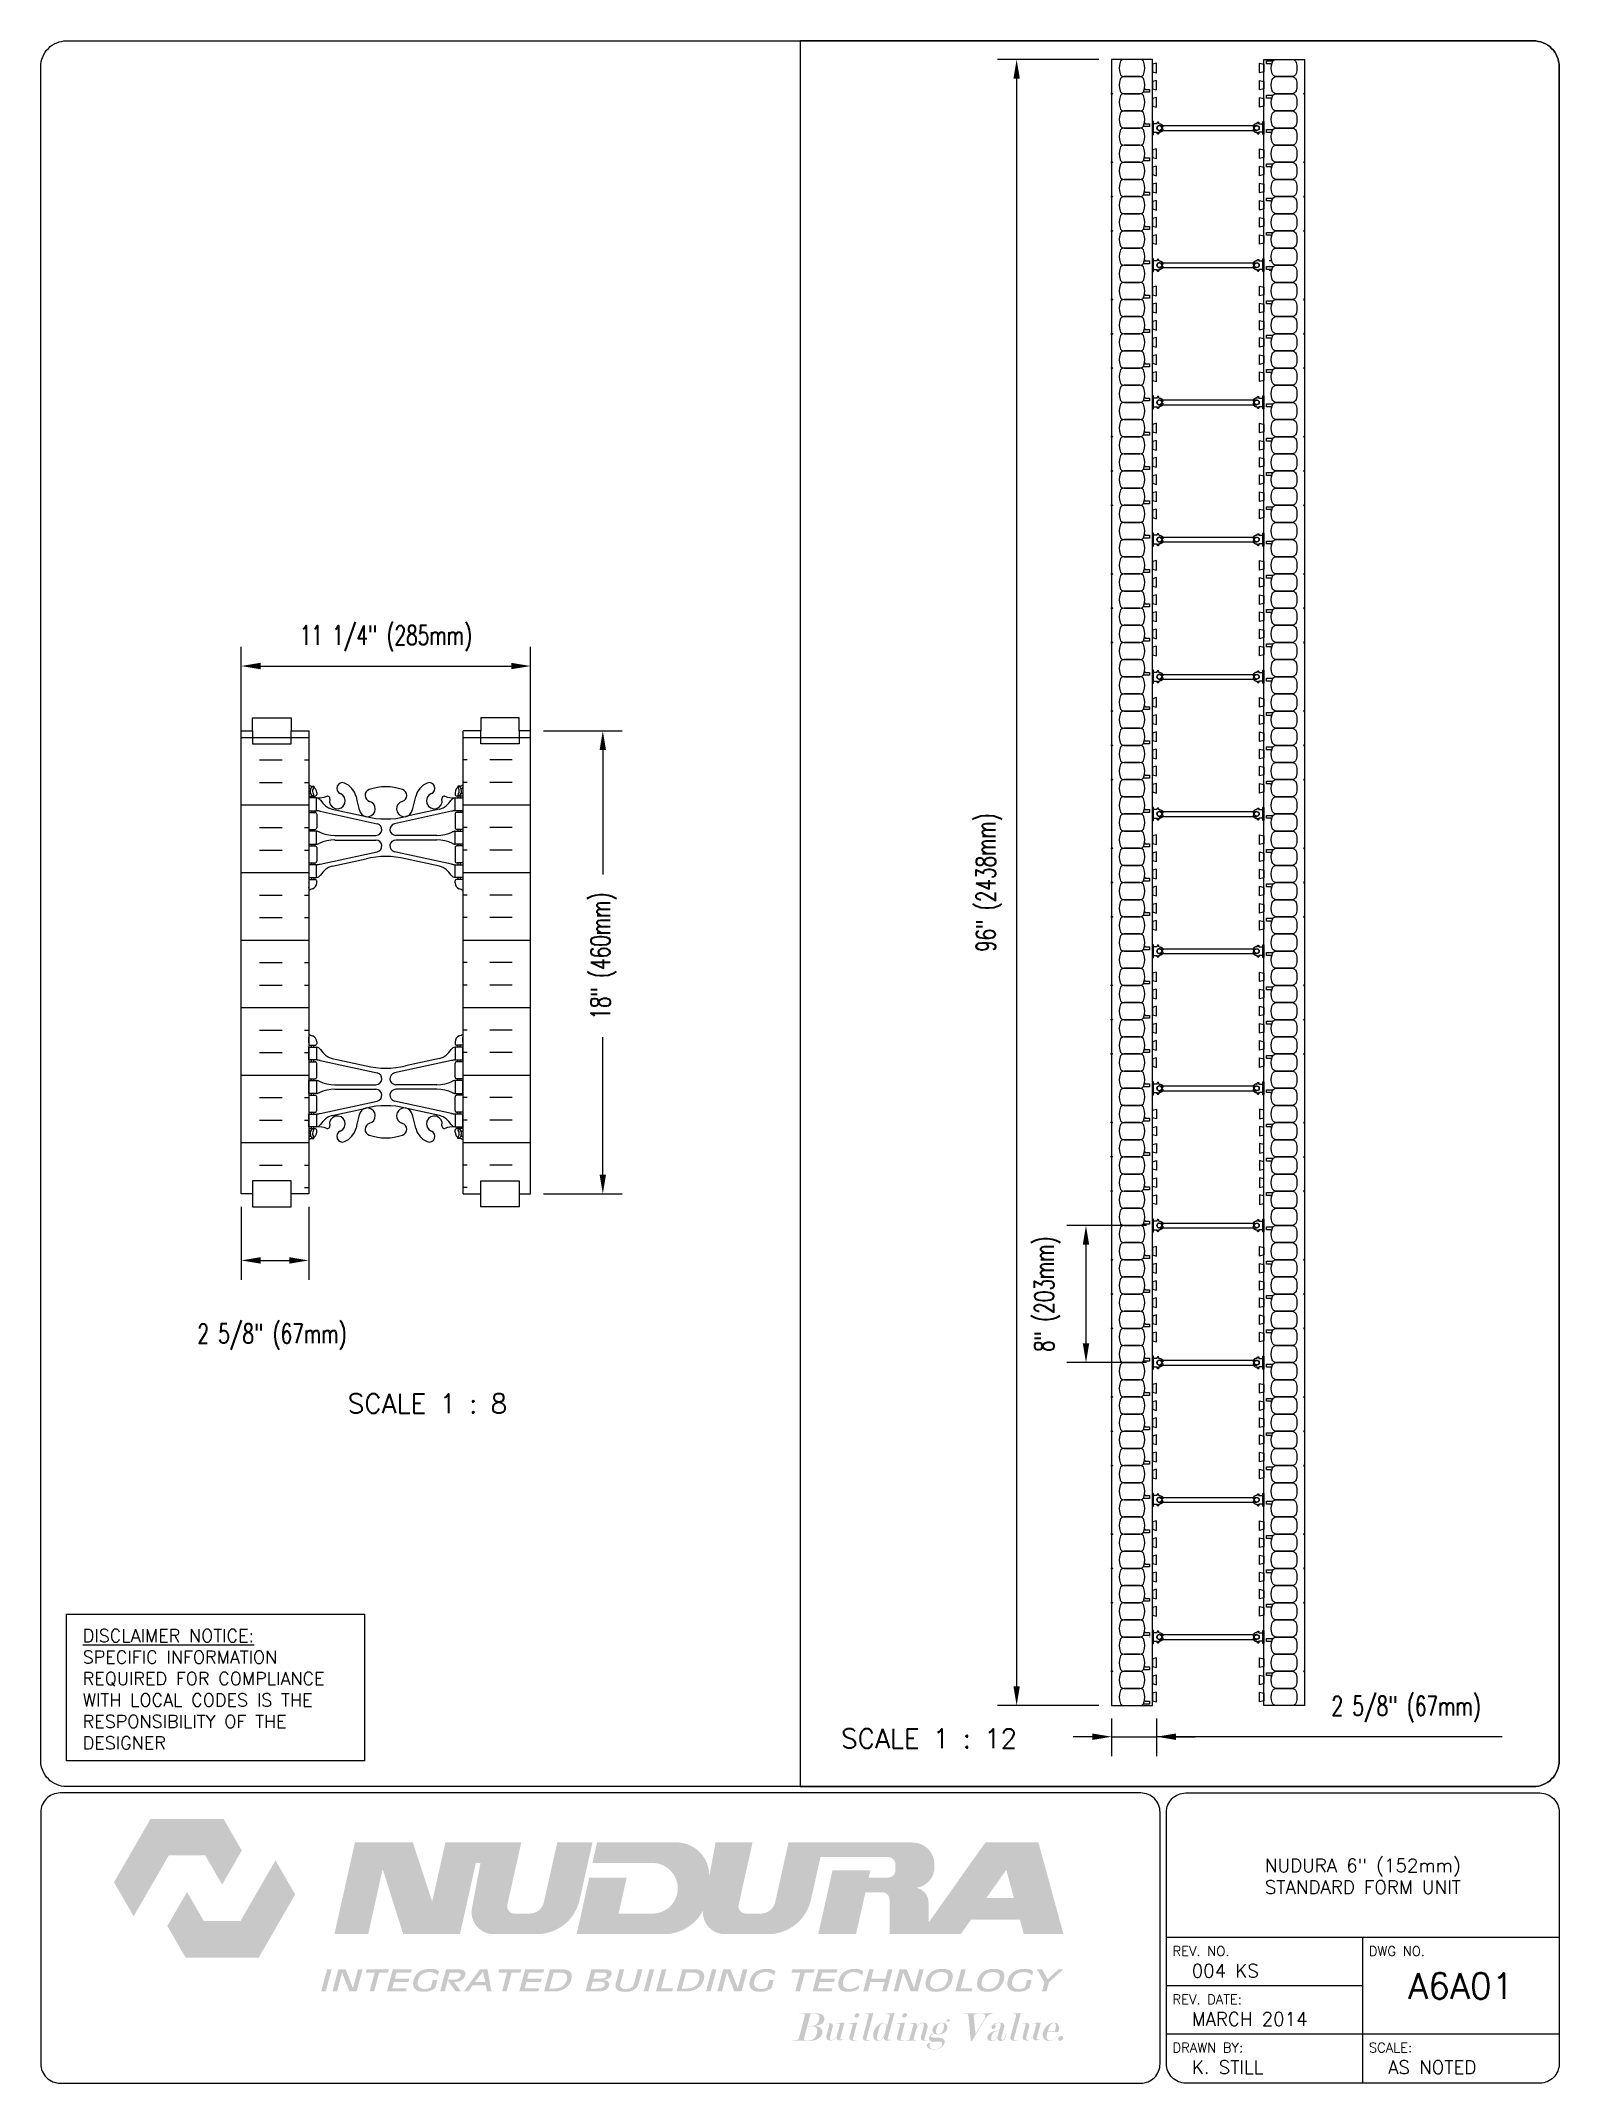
# Paper-space layout 'A6A01' of a CAD drawing. Header units: inches. Extents: x 0.42 to 7.8, y 0.49 to 10.41.
# The model-space entities are those that its viewports show. They can reach past a viewport. Long polylines and large blocks are cut down to what shows.
import ezdxf
from ezdxf.enums import TextEntityAlignment as Align

# ---------------------------------------------------------------- set-up
doc = ezdxf.new("R2010")
doc.units = ezdxf.units.IN
doc.header["$MEASUREMENT"] = 0
doc.linetypes.add('DASHED2', pattern=[0.375, 0.25, -0.125])
for name, color, linetype in [('HATCH', 12, 'Continuous'), ('line25', 2, 'Continuous'), ('LINE3', 3, 'Continuous'), ('LINE50', 5, 'Continuous'), ('LINE9', 9, 'Continuous'), ('LOGO', 7, 'Continuous'), ('TBK_LINE65', 3, 'Continuous'), ('TBK_TEXT', 4, 'Continuous'), ('TEXT', 4, 'Continuous'), ('Web_Edge', 9, 'Continuous')]:
    doc.layers.add(name, color=color, linetype=linetype)
doc.layers.add('VP', color=7, linetype='Continuous', plot=False)
doc.styles.add('DIM', font='romans.shx', dxfattribs={"width": 0.7})
doc.styles.add('ROMANS', font='romans.shx', dxfattribs={"height": 0.75})
doc.dimstyles.new('ext_12', dxfattribs={"dimscale": 12, "dimtxt": 0.09375, "dimasz": 0.09375, "dimexe": 0.09375, "dimexo": 0.0625, "dimgap": 0.0625, "dimtad": 1, "dimdec": 1, "dimzin": 2, "dimdsep": 46, "dimlunit": 4, "dimtxsty": 'DIM', "dimcen": 0.09, "dimdle": 0.09375, "dimclrt": 4, "dimadec": 0, "dimazin": 0, "dimtfac": 1, "dimtdec": 1, "dimtmove": 2, "dimatfit": 3, "dimfxl": 0, "dimfrac": 2, "dimtolj": 1, "dimtzin": 0, "dimarcsym": 0})
doc.dimstyles.new('ext_8', dxfattribs={"dimscale": 8, "dimtxt": 0.09375, "dimasz": 0.09375, "dimexe": 0.09375, "dimexo": 0.0625, "dimgap": 0.0625, "dimtad": 1, "dimdec": 1, "dimzin": 3, "dimdsep": 46, "dimlunit": 4, "dimtxsty": 'DIM', "dimcen": 0.09, "dimdle": 0.09375, "dimclrt": 4, "dimadec": 0, "dimazin": 0, "dimtfac": 1, "dimtdec": 1, "dimtmove": 2, "dimatfit": 3, "dimfxl": 0, "dimfrac": 2, "dimtolj": 1, "dimtzin": 0, "dimarcsym": 0})

psp = doc.layouts.new('A6A01')

# ---------------------------------------------------------------- texts
at = {"layer": 'TBK_TEXT', "color": 7, "style": 'ROMANS'}
for s, p in [('REV. NO.', (5.9215, 1.107)), ('DWG NO.', (6.876, 1.107)), ('REV. DATE:', (5.9215, 0.8726)), ('DRAWN BY:', (5.9215, 0.6382)), ('SCALE:', (6.876, 0.6382))]:
    psp.add_text(s, height=0.04688, dxfattribs=at).set_placement(p)
at = {"layer": 'TEXT', "insert": (0.6237, 2.6948), "char_height": 0.0625, "width": 1.41371, "attachment_point": 1, "style": 'ROMANS'}
psp.add_mtext('{\\Fromans.shx|c1;\\LDISCLAIMER NOTICE:\\l\\PSPECIFIC INFORMATION REQUIRED FOR COMPLIANCE WITH LOCAL CODES IS THE RESPONSIBILITY OF THE DESIGNER}', dxfattribs=at)

msp = doc.modelspace()

# ---------------------------------------------------------------- texts
at = {"layer": 'TEXT', "style": 'ROMANS'}
for s, height, p in [('SCALE 1 : 8', 0.75, (126.933, 121.71)), ('SCALE 1 : 12', 1.125, (190.018, 104.425))]:
    msp.add_text(s, height=height, dxfattribs=at).set_placement(p, align=Align.MIDDLE_CENTER)

# ---------------------------------------------------------------- blocks, each defined once
blk = doc.blocks.new('TITLEBLOCK-Tag')
at = {"style": 'ROMANS'}
for tag, height, p in [('TITLE_LINE_1', 0.065, (0.927, -0.1328)), ('TITLE_LINE_2', 0.065, (0.9294, -0.2258)), ('CENTRE-LINE-3', 0.065, (0.927, -0.3246)), ('TITLE_LINE_4', 0.065, (0.927, -0.4299)), ('TITLE_LINE_5', 0.065, (0.927, -0.526)), ('DWG', 0.125, (1.4043, -0.9102))]:
    blk.add_attdef(tag, text='', height=height, dxfattribs=at).set_placement(p, align=Align.MIDDLE_CENTER)
for tag, p in [('LATEST_REVISION', (0.0954, -0.8366)), ('REVISION_DATE', (0.0954, -1.071)), ('DRAWN_BY', (0.0954, -1.3053)), ('SCALE', (1.0499, -1.3053))]:
    blk.add_attdef(tag, text='', height=0.065, dxfattribs=at).set_placement(p, align=Align.MIDDLE_LEFT)
blk = doc.blocks.new('*D9')
at = {"layer": 'Defpoints', "color": 0}
for p in [(200.666, 202.342), (195.124, 106.342), (200.666, 106.342)]:
    blk.add_point(p, dxfattribs=at)
at = {"layer": 'TEXT', "color": 0, "lineweight": -2}
for p, q in [((199.916, 202.342), (193.999, 202.342)), ((195.124, 201.217), (195.124, 107.467)), ((199.916, 106.342), (193.999, 106.342))]:
    blk.add_line(p, q, dxfattribs=at)
at = {"layer": 'TEXT', "color": 0}
for points in [[(194.937, 201.217), (195.312, 201.217), (195.124, 202.342)], [(194.937, 107.467), (195.312, 107.467), (195.124, 106.342)]]:
    blk.add_solid(points, dxfattribs=at)
at = {"layer": 'TEXT', "color": 4, "insert": (193.517, 154.342), "char_height": 1.125, "attachment_point": 5, "rotation": 90, "style": 'DIM'}
blk.add_mtext('\\A1;96" (2438mm)', dxfattribs=at)
blk = doc.blocks.new('*D10')
at = {"layer": 'Defpoints', "color": 0}
for p in [(203.447, 134.342), (199.17, 126.342), (203.447, 126.342)]:
    blk.add_point(p, dxfattribs=at)
at = {"layer": 'TEXT', "color": 0, "lineweight": -2}
for p, q in [((202.697, 134.342), (198.045, 134.342)), ((199.17, 133.217), (199.17, 127.467)), ((202.697, 126.342), (198.045, 126.342))]:
    blk.add_line(p, q, dxfattribs=at)
at = {"layer": 'TEXT', "color": 0}
for points in [[(198.982, 133.217), (199.357, 133.217), (199.17, 134.342)], [(198.982, 127.467), (199.357, 127.467), (199.17, 126.342)]]:
    blk.add_solid(points, dxfattribs=at)
at = {"layer": 'TEXT', "color": 4, "insert": (196.92, 130.342), "char_height": 1.125, "attachment_point": 5, "rotation": 90, "style": 'DIM'}
blk.add_mtext('\\A1;8" (203mm) ', dxfattribs=at)
blk = doc.blocks.new('WEB_6_CENTRE_TOP')
for p, q in [((5.688, 0.141), (0, 0.141)), ((5.688, -0.141), (0, -0.141))]:
    blk.add_line(p, q)
for centre in [(0, 0), (5.688, 0)]:
    blk.add_circle(centre, 0.141)
blk = doc.blocks.new('*D13')
at = {"layer": 'Defpoints', "color": 0}
for p in [(130.941, 147.864), (130.941, 129.864), (133.753, 129.864)]:
    blk.add_point(p, dxfattribs=at)
at = {"layer": 'TEXT', "color": 0, "lineweight": -2}
for p, q in [((131.441, 147.864), (134.503, 147.864)), ((133.753, 147.114), (133.753, 142.277)), ((133.753, 130.614), (133.753, 135.952)), ((131.441, 129.864), (134.503, 129.864))]:
    blk.add_line(p, q, dxfattribs=at)
at = {"layer": 'TEXT', "color": 0}
for points in [[(133.628, 147.114), (133.878, 147.114), (133.753, 147.864)], [(133.628, 130.614), (133.878, 130.614), (133.753, 129.864)]]:
    blk.add_solid(points, dxfattribs=at)
at = {"layer": 'TEXT', "color": 4, "insert": (133.784, 139.114), "char_height": 0.75, "attachment_point": 5, "rotation": 90, "style": 'DIM'}
blk.add_mtext('\\A1;18" (460mm)', dxfattribs=at)
blk = doc.blocks.new('*D14')
at = {"layer": 'Defpoints', "color": 0}
for p in [(119.691, 129.864), (122.316, 129.864), (122.316, 127.275)]:
    blk.add_point(p, dxfattribs=at)
at = {"layer": 'TEXT', "color": 0, "lineweight": -2}
for p, q in [((119.691, 129.364), (119.691, 126.525)), ((122.316, 129.364), (122.316, 126.525)), ((120.441, 127.275), (121.566, 127.275))]:
    blk.add_line(p, q, dxfattribs=at)
at = {"layer": 'TEXT', "color": 0}
for points in [[(120.441, 127.4), (120.441, 127.15), (119.691, 127.275)], [(121.566, 127.4), (121.566, 127.15), (122.316, 127.275)]]:
    blk.add_solid(points, dxfattribs=at)
at = {"layer": 'TEXT', "color": 4, "insert": (120.887, 124.305), "char_height": 0.75, "attachment_point": 5, "style": 'DIM'}
blk.add_mtext('\\A1;2 5/8" (67mm)', dxfattribs=at)
blk = doc.blocks.new('*D15')
at = {"layer": 'Defpoints', "color": 0}
for p in [(130.941, 150.384), (119.691, 147.364), (130.941, 147.364)]:
    blk.add_point(p, dxfattribs=at)
at = {"layer": 'TEXT', "color": 0, "lineweight": -2}
for p, q in [((119.691, 147.864), (119.691, 151.134)), ((130.941, 147.864), (130.941, 151.134)), ((120.441, 150.384), (130.191, 150.384))]:
    blk.add_line(p, q, dxfattribs=at)
at = {"layer": 'TEXT', "color": 0}
for points in [[(120.441, 150.509), (120.441, 150.259), (119.691, 150.384)], [(130.191, 150.509), (130.191, 150.259), (130.941, 150.384)]]:
    blk.add_solid(points, dxfattribs=at)
at = {"layer": 'TEXT', "color": 4, "insert": (125.316, 151.456), "char_height": 0.75, "attachment_point": 5, "style": 'DIM'}
blk.add_mtext('\\A1;11 1/4" (285mm)', dxfattribs=at)
blk = doc.blocks.new('Connector')
blk.add_point((0.271, 0))
at = {"layer": 'LINE9'}
for p, q in [((0, 0.375), (0, -0.375)), ((0.062, -0.375), (0.062, 0.375)), ((0.281, 0.25), (0.062, 0.25))]:
    blk.add_line(p, q, dxfattribs=at)
for points, weights in [([(0.007, 0.375), (0.004, 0.375), (0, 0.375)], [1, 0.972587069138, 0.950305488115]), ([(0.327, 0.343), (0.308, 0.343), (0.281, 0.317), (0.281, 0.297)], [1, 0.85355339, 0.85355339, 1]), ([(0.328, 0.343), (0.327, 0.343), (0.327, 0.343)], [1, 0.70710678, 1]), ([(0.375, 0.297), (0.375, 0.317), (0.348, 0.343), (0.329, 0.343)], [1, 0.85355339, 0.85355339, 1]), ([(0.406, 0.25), (0.546, 0.25), (0.619, 0.131)], [0.958404415409, 0.794674173519, 0.864651571113]), ([(0.619, 0.052), (0.612, 0.049), (0.604, 0.049)], [0.83615024178, 0.892081430621, 1]), ([(0, -0.375), (0.004, -0.375), (0.007, -0.375)], [0.950305488115, 0.972587069138, 1]), ([(0.281, -0.297), (0.281, -0.317), (0.308, -0.343), (0.327, -0.343)], [1, 0.85355339, 0.85355339, 1]), ([(0.327, -0.343), (0.281, -0.343), (0.281, -0.297)], [1, 0.70710678, 1]), ([(0.329, -0.343), (0.348, -0.343), (0.375, -0.317), (0.375, -0.297)], [1, 0.85355339, 0.85355339, 1]), ([(0.375, -0.297), (0.375, -0.343), (0.329, -0.343)], [1, 0.70710678, 1]), ([(0.619, -0.131), (0.546, -0.25), (0.406, -0.25)], [0.864651574428, 0.794674169686, 0.958404415195]), ([(0.604, -0.049), (0.612, -0.049), (0.619, -0.052)], [1, 0.89208144177, 0.836150253337])]:
    blk.add_rational_spline(points, weights, degree=2, dxfattribs=at)
for points, degree in [([(0, 0.375), (0.002, 0.375), (0.005, 0.375), (0.007, 0.375)], 3), ([(0.007, 0.375), (0.021, 0.375), (0.051, 0.375), (0.062, 0.375), (0.062, 0.375)], 3), ([(0.281, 0.25), (0.281, 0.297)], 1), ([(0.327, 0.343), (0.327, 0.343), (0.328, 0.343), (0.328, 0.343)], 3), ([(0.328, 0.343), (0.329, 0.343), (0.329, 0.343), (0.329, 0.343)], 3), ([(0.375, 0.25), (0.375, 0.297)], 1), ([(0.406, 0.25), (0.375, 0.25)], 1), ([(0.406, 0.25), (0.406, 0.25)], 1), ([(0.406, 0.25), (0.406, 0.25)], 1), ([(0.406, 0.25), (0.406, 0.25)], 1), ([(0.406, 0.25), (0.406, 0.25)], 1), ([(0.406, 0.25), (0.406, 0.25)], 1), ([(0.406, 0.25), (0.406, 0.25)], 1), ([(0.406, 0.25), (0.406, 0.25)], 1), ([(0.406, 0.25), (0.406, 0.25)], 1), ([(0.406, 0.25), (0.406, 0.25)], 1), ([(0.406, 0.25), (0.406, 0.25)], 1), ([(0.406, 0.25), (0.406, 0.25)], 1), ([(0.406, 0.25), (0.406, 0.25)], 1), ([(0.406, 0.25), (0.406, 0.25)], 1), ([(0.406, 0.25), (0.406, 0.25)], 1), ([(0.406, 0.25), (0.406, 0.25)], 1), ([(0.406, 0.25), (0.406, 0.25)], 1), ([(0.406, 0.25), (0.406, 0.25)], 1), ([(0.406, 0.25), (0.406, 0.25)], 1), ([(0.406, 0.25), (0.406, 0.25)], 1), ([(0.406, 0.25), (0.406, 0.25)], 1), ([(0.406, 0.25), (0.406, 0.25)], 1), ([(0.406, 0.25), (0.406, 0.25)], 1), ([(0.406, 0.25), (0.406, 0.25)], 1), ([(0.406, 0.25), (0.406, 0.25)], 1), ([(0.604, 0.049), (0.532, 0.049)], 1), ([(0.532, 0.049), (0.532, 0.049)], 1), ([(0.532, 0.049), (0.532, 0.049)], 1), ([(0.532, 0.049), (0.532, 0.049)], 1), ([(0.532, 0.049), (0.532, 0.049)], 1), ([(0.532, 0.049), (0.532, 0.049)], 1), ([(0.532, 0.049), (0.532, 0.049)], 1), ([(0.532, 0.049), (0.532, 0.049)], 1), ([(0.532, 0.049), (0.532, 0.049)], 1), ([(0.532, 0.049), (0.532, 0.049)], 1), ([(0.532, 0.049), (0.532, 0.049)], 1), ([(0.604, 0.049), (0.609, 0.049), (0.614, 0.05), (0.619, 0.052)], 3), ([(0.604, 0.049), (0.604, 0.049)], 1), ([(0.604, 0.049), (0.604, 0.049)], 1), ([(0.604, 0.049), (0.604, 0.049)], 1), ([(0.604, 0.049), (0.604, 0.049)], 1), ([(0.619, 0.131), (0.619, 0.052)], 1), ([(0.619, 0.131), (0.619, 0.131)], 1), ([(0.619, 0.131), (0.619, 0.131)], 1), ([(0.619, 0.131), (0.619, 0.131)], 1), ([(0.619, 0.131), (0.619, 0.131)], 1), ([(0.007, -0.375), (0.005, -0.375), (0.002, -0.375), (0, -0.375)], 3), ([(0.062, -0.375), (0.062, -0.375), (0.051, -0.375), (0.021, -0.375), (0.007, -0.375)], 3), ([(0.062, -0.25), (0.281, -0.25)], 1), ([(0.281, -0.297), (0.281, -0.25)], 1), ([(0.281, -0.25), (0.281, -0.297)], 1), ([(0.328, -0.343), (0.328, -0.343), (0.327, -0.343), (0.327, -0.343)], 3), ([(0.329, -0.343), (0.329, -0.343), (0.329, -0.343), (0.328, -0.343)], 3), ([(0.375, -0.25), (0.375, -0.297)], 1), ([(0.375, -0.297), (0.375, -0.25)], 1), ([(0.406, -0.25), (0.375, -0.25)], 1), ([(0.406, -0.25), (0.406, -0.25)], 1), ([(0.406, -0.25), (0.406, -0.25)], 1), ([(0.406, -0.25), (0.406, -0.25)], 1), ([(0.406, -0.25), (0.406, -0.25)], 1), ([(0.406, -0.25), (0.406, -0.25)], 1), ([(0.406, -0.25), (0.406, -0.25)], 1), ([(0.406, -0.25), (0.406, -0.25)], 1), ([(0.406, -0.25), (0.406, -0.25)], 1), ([(0.406, -0.25), (0.406, -0.25)], 1), ([(0.406, -0.25), (0.406, -0.25)], 1), ([(0.406, -0.25), (0.406, -0.25)], 1), ([(0.532, -0.049), (0.604, -0.049)], 1), ([(0.604, -0.049), (0.58, -0.049), (0.556, -0.049), (0.532, -0.049)], 3), ([(0.532, -0.049), (0.532, -0.049)], 1), ([(0.532, -0.049), (0.532, -0.049)], 1), ([(0.532, -0.049), (0.532, -0.049)], 1), ([(0.532, -0.049), (0.532, -0.049)], 1), ([(0.619, -0.052), (0.614, -0.05), (0.609, -0.049), (0.604, -0.049)], 3), ([(0.604, -0.049), (0.604, -0.049)], 1), ([(0.604, -0.049), (0.604, -0.049)], 1), ([(0.604, -0.049), (0.604, -0.049)], 1), ([(0.604, -0.049), (0.604, -0.049)], 1), ([(0.604, -0.049), (0.604, -0.049)], 1), ([(0.604, -0.049), (0.604, -0.049)], 1), ([(0.604, -0.049), (0.604, -0.049)], 1), ([(0.604, -0.049), (0.604, -0.049)], 1), ([(0.619, -0.052), (0.619, -0.131)], 1), ([(0.619, -0.131), (0.619, -0.131)], 1), ([(0.619, -0.131), (0.619, -0.131)], 1), ([(0.619, -0.131), (0.619, -0.131)], 1), ([(0.619, -0.131), (0.619, -0.131)], 1)]:
    blk.add_open_spline(points, degree=degree, dxfattribs=at)
for points, weights, knots in [([(0.062, 0.375), (0.062, 0.375), (0.046, 0.375), (0.03, 0.375), (0.007, 0.375)], [0.868718858569, 0.861102746415, 1, 0.861102734288, 0.868718859898], [0, 0, 0, 0.5, 0.5, 1, 1, 1]), ([(0.532, 0.049), (0.472, 0.203), (0.333, 0.113), (0.157, 0), (0.333, -0.113), (0.472, -0.203), (0.532, -0.049)], [0.899508922286, 0.599718215298, 1, 0.54226024, 1, 0.599718224335, 0.899508908749], [0, 0, 0, 0.318112, 0.318112, 0.681888, 0.681888, 1, 1, 1]), ([(0.007, -0.375), (0.03, -0.375), (0.046, -0.375), (0.062, -0.375), (0.062, -0.375)], [0.868718859319, 0.861102739573, 1, 0.861102742958, 0.868718858948], [0, 0, 0, 0.5, 0.5, 1, 1, 1])]:
    blk.add_rational_spline(points, weights, degree=2, knots=knots, dxfattribs=at)
blk = doc.blocks.new('*D16')
at = {"layer": 'Defpoints', "color": 0}
for p in [(200.666, 106.342), (203.291, 106.342), (203.291, 104.527)]:
    blk.add_point(p, dxfattribs=at)
at = {"layer": 'TEXT', "color": 0, "lineweight": -2}
for p, q in [((200.666, 105.592), (200.666, 103.402)), ((203.291, 105.592), (203.291, 103.402)), ((199.541, 104.527), (198.416, 104.527)), ((200.666, 104.527), (203.291, 104.527)), ((200.666, 104.527), (203.291, 104.527)), ((223.454, 104.527), (203.291, 104.527)), ((204.416, 104.527), (205.541, 104.527))]:
    blk.add_line(p, q, dxfattribs=at)
at = {"layer": 'TEXT', "color": 0}
for points in [[(199.541, 104.714), (199.541, 104.339), (200.666, 104.527)], [(204.416, 104.714), (204.416, 104.339), (203.291, 104.527)]]:
    blk.add_solid(points, dxfattribs=at)
at = {"layer": 'TEXT', "color": 4, "insert": (217.848, 106.134), "char_height": 1.125, "attachment_point": 5, "style": 'DIM'}
blk.add_mtext('\\A1;2 5/8" (67mm)', dxfattribs=at)

# ---------------------------------------------------------------- dimensions: what is measured, and where the dimension line sits
at = {"layer": 'TEXT'}
dim = msp.add_linear_dim(base=(195.124, 106.342), p1=(200.666, 202.342), p2=(200.666, 106.342), angle=90, text='96" (2438mm)', dimstyle='ext_12', dxfattribs=at)
dim.commit()
dim.dimension.update_dxf_attribs({"geometry": '*D9', "text_midpoint": (193.517, 154.342)})
dim = msp.add_linear_dim(base=(130.941, 150.384), p1=(119.691, 147.364), p2=(130.941, 147.364), text='11 1/4" (285mm)', dimstyle='ext_8', dxfattribs=at)
dim.commit()
dim.dimension.update_dxf_attribs({"geometry": '*D15', "text_midpoint": (125.316, 151.456)})
for base, p1, p2, text, dimstyle, picture, middle in [((133.753, 129.864), (130.941, 147.864), (130.941, 129.864), '18" (460mm)', 'ext_8', '*D13', (133.784, 139.114)), ((199.17, 126.342), (203.447, 134.342), (203.447, 126.342), '8" (203mm) ', 'ext_12', '*D10', (196.92, 130.342))]:
    dim = msp.add_linear_dim(base=base, p1=p1, p2=p2, angle=90, text=text, dimstyle=dimstyle, dxfattribs=at)
    dim.commit()
    dim.dimension.update_dxf_attribs({"geometry": picture, "text_midpoint": middle, "dimtype": 160})
dim = msp.add_linear_dim(base=(122.316, 127.275), p1=(119.691, 129.864), p2=(122.316, 129.864), text='2 5/8" (67mm)', dimstyle='ext_8', dxfattribs=at)
dim.commit()
dim.dimension.update_dxf_attribs({"geometry": '*D14', "text_midpoint": (120.887, 124.305), "dimtype": 160})
dim = msp.add_linear_dim(base=(203.291, 104.527), p1=(200.666, 106.342), p2=(203.291, 106.342), text='2 5/8" (67mm)', dimstyle='ext_12', override={"dimtmove": 1}, dxfattribs=at)
dim.commit()
dim.dimension.update_dxf_attribs({"geometry": '*D16', "text_midpoint": (217.848, 105.122), "dimtype": 160})

# ---------------------------------------------------------------- hatches: boundary and pattern name
at = {"layer": 'HATCH'}
h = msp.add_hatch(dxfattribs=at)
h.set_pattern_fill('INSUL', color=256, scale=7, style=0)
h.set_pattern_definition([(0, (-2803.8453, -267.1452), (0, 2.625), []), (0, (-2803.8453, -266.2702), (0, 2.625), [0.875, -0.875]), (0, (-2803.8453, -265.3952), (0, 2.625), [0.875, -0.875])])
h.paths.add_polyline_path([(119.691, 129.864), (120.129, 129.864), (120.129, 130.364), (121.629, 130.364), (121.629, 129.864), (122.316, 129.864), (122.316, 147.864), (121.629, 147.864), (121.629, 148.364), (120.129, 148.364), (120.129, 147.864), (119.691, 147.864)])
h = msp.add_hatch(dxfattribs=at)
h.set_pattern_fill('INSUL', color=256, scale=7, style=0)
h.set_pattern_definition([(180, (3054.478, -267.1452), (0, 2.625), []), (180, (3054.478, -266.2702), (0, 2.625), [0.875, -0.875]), (180, (3054.478, -265.3952), (0, 2.625), [0.875, -0.875])])
h.paths.add_polyline_path([(130.941, 129.864), (130.504, 129.864), (130.504, 130.364), (129.004, 130.364), (129.004, 129.864), (128.316, 129.864), (128.316, 147.864), (129.004, 147.864), (129.004, 148.364), (130.504, 148.364), (130.504, 147.864), (130.941, 147.864)])

# ---------------------------------------------------------------- linework, layer by layer
at = {"layer": 'line25'}
for p, q in [((203.041, 173.874), (203.041, 202.342)), ((209.541, 173.874), (209.541, 202.342)), ((203.041, 106.342), (203.041, 173.967)), ((209.541, 106.342), (209.541, 173.967)), ((122.316, 147.864), (122.316, 129.864)), ((128.316, 129.864), (128.316, 147.864)), ((202.873, 110.362), (202.873, 110.342))]:
    msp.add_line(p, q, dxfattribs=at)
for points in [[(203.041, 201.623), (203.291, 201.561), (203.291, 202.123), (203.041, 202.061)], [(209.541, 201.623), (209.291, 201.561), (209.291, 202.123), (209.541, 202.061)], [(203.041, 200.623), (203.291, 200.561), (203.291, 201.123), (203.041, 201.061)], [(209.541, 200.623), (209.291, 200.561), (209.291, 201.123), (209.541, 201.061)], [(203.041, 199.623), (203.291, 199.561), (203.291, 200.123), (203.041, 200.061)], [(209.541, 199.623), (209.291, 199.561), (209.291, 200.123), (209.541, 200.061)], [(203.041, 196.623), (203.291, 196.561), (203.291, 197.123), (203.041, 197.061)], [(209.541, 196.623), (209.291, 196.561), (209.291, 197.123), (209.541, 197.061)], [(203.041, 195.623), (203.291, 195.561), (203.291, 196.123), (203.041, 196.061)], [(209.541, 195.623), (209.291, 195.561), (209.291, 196.123), (209.541, 196.061)], [(203.041, 194.623), (203.291, 194.561), (203.291, 195.123), (203.041, 195.061)], [(209.541, 194.623), (209.291, 194.561), (209.291, 195.123), (209.541, 195.061)], [(203.041, 193.623), (203.291, 193.561), (203.291, 194.123), (203.041, 194.061)], [(209.541, 193.623), (209.291, 193.561), (209.291, 194.123), (209.541, 194.061)], [(203.041, 192.623), (203.291, 192.561), (203.291, 193.123), (203.041, 193.061)], [(209.541, 192.623), (209.291, 192.561), (209.291, 193.123), (209.541, 193.061)], [(203.041, 191.623), (203.291, 191.561), (203.291, 192.123), (203.041, 192.061)], [(209.541, 191.623), (209.291, 191.561), (209.291, 192.123), (209.541, 192.061)], [(203.041, 188.623), (203.291, 188.561), (203.291, 189.123), (203.041, 189.061)], [(209.541, 188.623), (209.291, 188.561), (209.291, 189.123), (209.541, 189.061)], [(203.041, 187.623), (203.291, 187.561), (203.291, 188.123), (203.041, 188.061)], [(209.541, 187.623), (209.291, 187.561), (209.291, 188.123), (209.541, 188.061)], [(203.041, 186.623), (203.291, 186.561), (203.291, 187.123), (203.041, 187.061)], [(209.541, 186.623), (209.291, 186.561), (209.291, 187.123), (209.541, 187.061)], [(203.041, 185.623), (203.291, 185.561), (203.291, 186.123), (203.041, 186.061)], [(209.541, 185.623), (209.291, 185.561), (209.291, 186.123), (209.541, 186.061)], [(203.041, 184.623), (203.291, 184.561), (203.291, 185.123), (203.041, 185.061)], [(209.541, 184.623), (209.291, 184.561), (209.291, 185.123), (209.541, 185.061)], [(203.041, 183.623), (203.291, 183.561), (203.291, 184.123), (203.041, 184.061)], [(209.541, 183.623), (209.291, 183.561), (209.291, 184.123), (209.541, 184.061)], [(203.041, 180.623), (203.291, 180.561), (203.291, 181.123), (203.041, 181.061)], [(209.541, 180.623), (209.291, 180.561), (209.291, 181.123), (209.541, 181.061)], [(203.041, 179.623), (203.291, 179.561), (203.291, 180.123), (203.041, 180.061)], [(209.541, 179.623), (209.291, 179.561), (209.291, 180.123), (209.541, 180.061)], [(203.041, 178.623), (203.291, 178.561), (203.291, 179.123), (203.041, 179.061)], [(209.541, 178.623), (209.291, 178.561), (209.291, 179.123), (209.541, 179.061)], [(203.041, 177.623), (203.291, 177.561), (203.291, 178.123), (203.041, 178.061)], [(209.541, 177.623), (209.291, 177.561), (209.291, 178.123), (209.541, 178.061)], [(203.041, 176.623), (203.291, 176.561), (203.291, 177.123), (203.041, 177.061)], [(209.541, 176.623), (209.291, 176.561), (209.291, 177.123), (209.541, 177.061)], [(203.041, 175.623), (203.291, 175.561), (203.291, 176.123), (203.041, 176.061)], [(209.541, 175.623), (209.291, 175.561), (209.291, 176.123), (209.541, 176.061)], [(203.041, 172.623), (203.291, 172.561), (203.291, 173.123), (203.041, 173.061)], [(209.541, 172.623), (209.291, 172.561), (209.291, 173.123), (209.541, 173.061)], [(203.041, 171.623), (203.291, 171.561), (203.291, 172.123), (203.041, 172.061)], [(209.541, 171.623), (209.291, 171.561), (209.291, 172.123), (209.541, 172.061)], [(203.041, 170.623), (203.291, 170.561), (203.291, 171.123), (203.041, 171.061)], [(209.541, 170.623), (209.291, 170.561), (209.291, 171.123), (209.541, 171.061)], [(203.041, 169.623), (203.291, 169.561), (203.291, 170.123), (203.041, 170.061)], [(209.541, 169.623), (209.291, 169.561), (209.291, 170.123), (209.541, 170.061)], [(203.041, 168.623), (203.291, 168.561), (203.291, 169.123), (203.041, 169.061)], [(209.541, 168.623), (209.291, 168.561), (209.291, 169.123), (209.541, 169.061)], [(203.041, 167.623), (203.291, 167.561), (203.291, 168.123), (203.041, 168.061)], [(209.541, 167.623), (209.291, 167.561), (209.291, 168.123), (209.541, 168.061)], [(203.041, 164.623), (203.291, 164.561), (203.291, 165.123), (203.041, 165.061)], [(209.541, 164.623), (209.291, 164.561), (209.291, 165.123), (209.541, 165.061)], [(203.041, 163.623), (203.291, 163.561), (203.291, 164.123), (203.041, 164.061)], [(209.541, 163.623), (209.291, 163.561), (209.291, 164.123), (209.541, 164.061)], [(203.041, 162.623), (203.291, 162.561), (203.291, 163.123), (203.041, 163.061)], [(209.541, 162.623), (209.291, 162.561), (209.291, 163.123), (209.541, 163.061)], [(203.041, 161.623), (203.291, 161.561), (203.291, 162.123), (203.041, 162.061)], [(209.541, 161.623), (209.291, 161.561), (209.291, 162.123), (209.541, 162.061)], [(203.041, 160.623), (203.291, 160.561), (203.291, 161.123), (203.041, 161.061)], [(209.541, 160.623), (209.291, 160.561), (209.291, 161.123), (209.541, 161.061)], [(203.041, 159.623), (203.291, 159.561), (203.291, 160.123), (203.041, 160.061)], [(209.541, 159.623), (209.291, 159.561), (209.291, 160.123), (209.541, 160.061)], [(203.041, 156.623), (203.291, 156.561), (203.291, 157.123), (203.041, 157.061)], [(209.541, 156.623), (209.291, 156.561), (209.291, 157.123), (209.541, 157.061)], [(203.041, 155.623), (203.291, 155.561), (203.291, 156.123), (203.041, 156.061)], [(209.541, 155.623), (209.291, 155.561), (209.291, 156.123), (209.541, 156.061)], [(203.041, 154.623), (203.291, 154.561), (203.291, 155.123), (203.041, 155.061)], [(209.541, 154.623), (209.291, 154.561), (209.291, 155.123), (209.541, 155.061)], [(203.041, 153.623), (203.291, 153.561), (203.291, 154.123), (203.041, 154.061)], [(209.541, 153.623), (209.291, 153.561), (209.291, 154.123), (209.541, 154.061)], [(203.041, 152.623), (203.291, 152.561), (203.291, 153.123), (203.041, 153.061)], [(209.541, 152.623), (209.291, 152.561), (209.291, 153.123), (209.541, 153.061)], [(203.041, 151.623), (203.291, 151.561), (203.291, 152.123), (203.041, 152.061)], [(209.541, 151.623), (209.291, 151.561), (209.291, 152.123), (209.541, 152.061)], [(203.041, 148.623), (203.291, 148.561), (203.291, 149.123), (203.041, 149.061)], [(209.541, 148.623), (209.291, 148.561), (209.291, 149.123), (209.541, 149.061)], [(203.041, 147.623), (203.291, 147.561), (203.291, 148.123), (203.041, 148.061)], [(209.541, 147.623), (209.291, 147.561), (209.291, 148.123), (209.541, 148.061)], [(203.041, 146.623), (203.291, 146.561), (203.291, 147.123), (203.041, 147.061)], [(209.541, 146.623), (209.291, 146.561), (209.291, 147.123), (209.541, 147.061)], [(203.041, 145.623), (203.291, 145.561), (203.291, 146.123), (203.041, 146.061)], [(209.541, 145.623), (209.291, 145.561), (209.291, 146.123), (209.541, 146.061)], [(203.041, 144.623), (203.291, 144.561), (203.291, 145.123), (203.041, 145.061)], [(209.541, 144.623), (209.291, 144.561), (209.291, 145.123), (209.541, 145.061)], [(203.041, 143.623), (203.291, 143.561), (203.291, 144.123), (203.041, 144.061)], [(209.541, 143.623), (209.291, 143.561), (209.291, 144.123), (209.541, 144.061)], [(203.041, 141.061), (203.291, 141.123), (203.291, 140.561), (203.041, 140.623)], [(209.541, 141.061), (209.291, 141.123), (209.291, 140.561), (209.541, 140.623)], [(203.041, 140.061), (203.291, 140.123), (203.291, 139.561), (203.041, 139.623)], [(209.541, 140.061), (209.291, 140.123), (209.291, 139.561), (209.541, 139.623)], [(203.041, 139.061), (203.291, 139.123), (203.291, 138.561), (203.041, 138.623)], [(209.541, 139.061), (209.291, 139.123), (209.291, 138.561), (209.541, 138.623)], [(203.041, 138.061), (203.291, 138.123), (203.291, 137.561), (203.041, 137.623)], [(209.541, 138.061), (209.291, 138.123), (209.291, 137.561), (209.541, 137.623)], [(203.041, 137.061), (203.291, 137.123), (203.291, 136.561), (203.041, 136.623)], [(209.541, 137.061), (209.291, 137.123), (209.291, 136.561), (209.541, 136.623)], [(203.041, 136.061), (203.291, 136.123), (203.291, 135.561), (203.041, 135.623)], [(209.541, 136.061), (209.291, 136.123), (209.291, 135.561), (209.541, 135.623)], [(203.041, 132.623), (203.291, 132.561), (203.291, 133.123), (203.041, 133.061)], [(209.541, 132.623), (209.291, 132.561), (209.291, 133.123), (209.541, 133.061)], [(203.041, 131.623), (203.291, 131.561), (203.291, 132.123), (203.041, 132.061)], [(209.541, 131.623), (209.291, 131.561), (209.291, 132.123), (209.541, 132.061)], [(203.041, 130.623), (203.291, 130.561), (203.291, 131.123), (203.041, 131.061)], [(209.541, 130.623), (209.291, 130.561), (209.291, 131.123), (209.541, 131.061)], [(203.041, 129.623), (203.291, 129.561), (203.291, 130.123), (203.041, 130.061)], [(209.541, 129.623), (209.291, 129.561), (209.291, 130.123), (209.541, 130.061)], [(203.041, 128.623), (203.291, 128.561), (203.291, 129.123), (203.041, 129.061)], [(209.541, 128.623), (209.291, 128.561), (209.291, 129.123), (209.541, 129.061)], [(203.041, 127.623), (203.291, 127.561), (203.291, 128.123), (203.041, 128.061)], [(209.541, 127.623), (209.291, 127.561), (209.291, 128.123), (209.541, 128.061)], [(203.041, 124.623), (203.291, 124.561), (203.291, 125.123), (203.041, 125.061)], [(209.541, 124.623), (209.291, 124.561), (209.291, 125.123), (209.541, 125.061)], [(203.041, 123.623), (203.291, 123.561), (203.291, 124.123), (203.041, 124.061)], [(209.541, 123.623), (209.291, 123.561), (209.291, 124.123), (209.541, 124.061)], [(203.041, 122.623), (203.291, 122.561), (203.291, 123.123), (203.041, 123.061)], [(209.541, 122.623), (209.291, 122.561), (209.291, 123.123), (209.541, 123.061)], [(203.041, 121.623), (203.291, 121.561), (203.291, 122.123), (203.041, 122.061)], [(209.541, 121.623), (209.291, 121.561), (209.291, 122.123), (209.541, 122.061)], [(203.041, 120.623), (203.291, 120.561), (203.291, 121.123), (203.041, 121.061)], [(209.541, 120.623), (209.291, 120.561), (209.291, 121.123), (209.541, 121.061)], [(203.041, 119.623), (203.291, 119.561), (203.291, 120.123), (203.041, 120.061)], [(209.541, 119.623), (209.291, 119.561), (209.291, 120.123), (209.541, 120.061)], [(203.041, 116.623), (203.291, 116.561), (203.291, 117.123), (203.041, 117.061)], [(209.541, 116.623), (209.291, 116.561), (209.291, 117.123), (209.541, 117.061)], [(203.041, 115.623), (203.291, 115.561), (203.291, 116.123), (203.041, 116.061)], [(209.541, 115.623), (209.291, 115.561), (209.291, 116.123), (209.541, 116.061)], [(203.041, 114.623), (203.291, 114.561), (203.291, 115.123), (203.041, 115.061)], [(209.541, 114.623), (209.291, 114.561), (209.291, 115.123), (209.541, 115.061)], [(203.041, 113.623), (203.291, 113.561), (203.291, 114.123), (203.041, 114.061)], [(209.541, 113.623), (209.291, 113.561), (209.291, 114.123), (209.541, 114.061)], [(203.041, 112.623), (203.291, 112.561), (203.291, 113.123), (203.041, 113.061)], [(209.541, 112.623), (209.291, 112.561), (209.291, 113.123), (209.541, 113.061)], [(203.041, 111.623), (203.291, 111.561), (203.291, 112.123), (203.041, 112.061)], [(209.541, 111.623), (209.291, 111.561), (209.291, 112.123), (209.541, 112.061)], [(203.041, 108.623), (203.291, 108.561), (203.291, 109.123), (203.041, 109.061)], [(209.541, 108.623), (209.291, 108.561), (209.291, 109.123), (209.541, 109.061)], [(203.041, 107.623), (203.291, 107.561), (203.291, 108.123), (203.041, 108.061)], [(209.541, 107.623), (209.291, 107.561), (209.291, 108.123), (209.541, 108.061)], [(203.041, 106.623), (203.291, 106.561), (203.291, 107.123), (203.041, 107.061)], [(209.541, 106.623), (209.291, 106.561), (209.291, 107.123), (209.541, 107.061)]]:
    msp.add_lwpolyline(points, close=True, dxfattribs=at)
at = {"layer": 'LINE50'}
for p, q in [((203.041, 202.342), (200.666, 202.342)), ((200.666, 202.342), (200.666, 173.874)), ((209.541, 202.342), (211.916, 202.342)), ((211.916, 202.342), (211.916, 173.874)), ((200.666, 176.31), (200.666, 106.342)), ((211.916, 176.31), (211.916, 106.342)), ((119.691, 129.864), (119.691, 147.864)), ((130.941, 129.864), (130.941, 147.864)), ((200.666, 106.342), (203.041, 106.342)), ((211.916, 106.342), (209.541, 106.342))]:
    msp.add_line(p, q, dxfattribs=at)
for points in [[(119.691, 147.864), (120.129, 147.864), (120.129, 148.364), (121.629, 148.364), (121.629, 147.864), (122.316, 147.864)], [(130.941, 147.864), (130.504, 147.864), (130.504, 148.364), (129.004, 148.364), (129.004, 147.864), (128.316, 147.864)], [(122.316, 129.864), (121.629, 129.864), (121.629, 130.364), (120.129, 130.364), (120.129, 129.864), (119.691, 129.864)], [(128.316, 129.864), (129.004, 129.864), (129.004, 130.364), (130.504, 130.364), (130.504, 129.864), (130.941, 129.864)]]:
    msp.add_lwpolyline(points, dxfattribs=at)
at = {"layer": 'LINE9'}
for p, q in [((209.851, 190.624), (210.034, 190.624)), ((209.851, 190.059), (210.034, 190.059))]:
    msp.add_line(p, q, dxfattribs=at)
for points in [[(202.552, 201.515, 0.157671), (202.552, 202.169, 0.325305), (202.314, 202.342), (201.393, 202.342, 0.325305), (201.155, 202.169, 0.157671), (201.155, 201.515, 0.325305), (201.393, 201.342), (202.314, 201.342, 0.325305)], [(210.03, 202.169, 0.037267), (209.993, 202.015, 0.463036), (209.931, 202.088), (209.71, 202.088), (209.71, 202.258), (210.056, 202.258, 0.189002), (210.098, 202.275, 0.128407)], [(210.03, 201.515, -0.157671), (210.03, 202.169, -0.325305), (210.268, 202.342), (211.189, 202.342, -0.325305), (211.427, 202.169, -0.157671), (211.427, 201.515, -0.325305), (211.189, 201.342), (210.268, 201.342, -0.325305)], [(202.552, 200.515, 0.157671), (202.552, 201.169, 0.325305), (202.314, 201.342), (201.393, 201.342, 0.325305), (201.155, 201.169, 0.157671), (201.155, 200.515, 0.325305), (201.393, 200.342), (202.314, 200.342, 0.325305)], [(210.03, 200.515, -0.157671), (210.03, 201.169, -0.325305), (210.268, 201.342), (211.189, 201.342, -0.325305), (211.427, 201.169, -0.157671), (211.427, 200.515, -0.325305), (211.189, 200.342), (210.268, 200.342, -0.325305)], [(202.552, 199.515, 0.157671), (202.552, 200.169, 0.325305), (202.314, 200.342), (201.393, 200.342, 0.325305), (201.155, 200.169, 0.157671), (201.155, 199.515, 0.325305), (201.393, 199.342), (202.314, 199.342, 0.325305)], [(202.552, 200.515, 0.037267), (202.59, 200.668, 0.463036), (202.651, 200.596), (202.873, 200.596), (202.873, 200.425), (202.527, 200.425, 0.189002), (202.484, 200.408, 0.128407)], [(210.03, 200.169, 0.037267), (209.993, 200.015, 0.463036), (209.931, 200.088), (209.71, 200.088), (209.71, 200.258), (210.056, 200.258, 0.189002), (210.098, 200.275, 0.128407)], [(210.03, 199.515, -0.157671), (210.03, 200.169, -0.325305), (210.268, 200.342), (211.189, 200.342, -0.325305), (211.427, 200.169, -0.157671), (211.427, 199.515, -0.325305), (211.189, 199.342), (210.268, 199.342, -0.325305)], [(202.552, 198.515, 0.157671), (202.552, 199.169, 0.325305), (202.314, 199.342), (201.393, 199.342, 0.325305), (201.155, 199.169, 0.157671), (201.155, 198.515, 0.325305), (201.393, 198.342), (202.314, 198.342, 0.325305)], [(210.03, 198.515, -0.157671), (210.03, 199.169, -0.325305), (210.268, 199.342), (211.189, 199.342, -0.325305), (211.427, 199.169, -0.157671), (211.427, 198.515, -0.325305), (211.189, 198.342), (210.268, 198.342, -0.325305)], [(202.552, 198.515, 0.037267), (202.59, 198.668, 0.463036), (202.651, 198.596), (202.873, 198.596), (202.873, 198.425), (202.527, 198.425, 0.189002), (202.484, 198.408, 0.128407)], [(202.552, 197.515, 0.157671), (202.552, 198.169, 0.325305), (202.314, 198.342), (201.393, 198.342, 0.325305), (201.155, 198.169, 0.157671), (201.155, 197.515, 0.325305), (201.393, 197.342), (202.314, 197.342, 0.325305)], [(210.03, 198.169, 0.037267), (209.993, 198.015, 0.463036), (209.931, 198.088), (209.71, 198.088), (209.71, 198.258), (210.056, 198.258, 0.189002), (210.098, 198.275, 0.128407)], [(210.03, 197.515, -0.157671), (210.03, 198.169, -0.325305), (210.268, 198.342), (211.189, 198.342, -0.325305), (211.427, 198.169, -0.157671), (211.427, 197.515, -0.325305), (211.189, 197.342), (210.268, 197.342, -0.325305)], [(202.552, 196.515, 0.157671), (202.552, 197.169, 0.325305), (202.314, 197.342), (201.393, 197.342, 0.325305), (201.155, 197.169, 0.157671), (201.155, 196.515, 0.325305), (201.393, 196.342), (202.314, 196.342, 0.325305)], [(210.03, 196.515, -0.157671), (210.03, 197.169, -0.325305), (210.268, 197.342), (211.189, 197.342, -0.325305), (211.427, 197.169, -0.157671), (211.427, 196.515, -0.325305), (211.189, 196.342), (210.268, 196.342, -0.325305)], [(202.552, 195.515, 0.157671), (202.552, 196.169, 0.325305), (202.314, 196.342), (201.393, 196.342, 0.325305), (201.155, 196.169, 0.157671), (201.155, 195.515, 0.325305), (201.393, 195.342), (202.314, 195.342, 0.325305)], [(202.552, 196.515, 0.037267), (202.59, 196.668, 0.463036), (202.651, 196.596), (202.873, 196.596), (202.873, 196.425), (202.527, 196.425, 0.189002), (202.484, 196.408, 0.128407)], [(210.03, 196.169, 0.037267), (209.993, 196.015, 0.463036), (209.931, 196.088), (209.71, 196.088), (209.71, 196.258), (210.056, 196.258, 0.189002), (210.098, 196.275, 0.128407)], [(210.03, 195.515, -0.157671), (210.03, 196.169, -0.325305), (210.268, 196.342), (211.189, 196.342, -0.325305), (211.427, 196.169, -0.157671), (211.427, 195.515, -0.325305), (211.189, 195.342), (210.268, 195.342, -0.325305)], [(202.552, 194.515, 0.157671), (202.552, 195.169, 0.325305), (202.314, 195.342), (201.393, 195.342, 0.325305), (201.155, 195.169, 0.157671), (201.155, 194.515, 0.325305), (201.393, 194.342), (202.314, 194.342, 0.325305)], [(210.03, 194.515, -0.157671), (210.03, 195.169, -0.325305), (210.268, 195.342), (211.189, 195.342, -0.325305), (211.427, 195.169, -0.157671), (211.427, 194.515, -0.325305), (211.189, 194.342), (210.268, 194.342, -0.325305)], [(202.552, 194.515, 0.037267), (202.59, 194.668, 0.463036), (202.651, 194.596), (202.873, 194.596), (202.873, 194.425), (202.527, 194.425, 0.189002), (202.484, 194.408, 0.128407)], [(202.552, 193.515, 0.157671), (202.552, 194.169, 0.325305), (202.314, 194.342), (201.393, 194.342, 0.325305), (201.155, 194.169, 0.157671), (201.155, 193.515, 0.325305), (201.393, 193.342), (202.314, 193.342, 0.325305)], [(210.03, 194.169, 0.037267), (209.993, 194.015, 0.463036), (209.931, 194.088), (209.71, 194.088), (209.71, 194.258), (210.056, 194.258, 0.189002), (210.098, 194.275, 0.128407)], [(210.03, 193.515, -0.157671), (210.03, 194.169, -0.325305), (210.268, 194.342), (211.189, 194.342, -0.325305), (211.427, 194.169, -0.157671), (211.427, 193.515, -0.325305), (211.189, 193.342), (210.268, 193.342, -0.325305)], [(202.552, 192.515, 0.157671), (202.552, 193.169, 0.325305), (202.314, 193.342), (201.393, 193.342, 0.325305), (201.155, 193.169, 0.157671), (201.155, 192.515, 0.325305), (201.393, 192.342), (202.314, 192.342, 0.325305)], [(210.03, 192.515, -0.157671), (210.03, 193.169, -0.325305), (210.268, 193.342), (211.189, 193.342, -0.325305), (211.427, 193.169, -0.157671), (211.427, 192.515, -0.325305), (211.189, 192.342), (210.268, 192.342, -0.325305)], [(202.552, 191.515, 0.157671), (202.552, 192.169, 0.325305), (202.314, 192.342), (201.393, 192.342, 0.325305), (201.155, 192.169, 0.157671), (201.155, 191.515, 0.325305), (201.393, 191.342), (202.314, 191.342, 0.325305)], [(202.552, 192.515, 0.037267), (202.59, 192.668, 0.463036), (202.651, 192.596), (202.873, 192.596), (202.873, 192.425), (202.527, 192.425, 0.189002), (202.484, 192.408, 0.128407)], [(210.03, 192.169, 0.037267), (209.993, 192.015, 0.463036), (209.931, 192.088), (209.71, 192.088), (209.71, 192.258), (210.056, 192.258, 0.189002), (210.098, 192.275, 0.128407)], [(210.03, 191.515, -0.157671), (210.03, 192.169, -0.325305), (210.268, 192.342), (211.189, 192.342, -0.325305), (211.427, 192.169, -0.157671), (211.427, 191.515, -0.325305), (211.189, 191.342), (210.268, 191.342, -0.325305)], [(202.552, 190.515, 0.157671), (202.552, 191.169, 0.325305), (202.314, 191.342), (201.393, 191.342, 0.325305), (201.155, 191.169, 0.157671), (201.155, 190.515, 0.325305), (201.393, 190.342), (202.314, 190.342, 0.325305)], [(202.552, 190.515, 0.037267), (202.59, 190.668, 0.463036), (202.651, 190.596), (202.873, 190.596), (202.873, 190.425), (202.527, 190.425, 0.189002), (202.484, 190.408, 0.128407)], [(210.03, 190.515, -0.157671), (210.03, 191.169, -0.325305), (210.268, 191.342), (211.189, 191.342, -0.325305), (211.427, 191.169, -0.157671), (211.427, 190.515, -0.325305), (211.189, 190.342), (210.268, 190.342, -0.325305)], [(202.552, 189.515, 0.157671), (202.552, 190.169, 0.325305), (202.314, 190.342), (201.393, 190.342, 0.325305), (201.155, 190.169, 0.157671), (201.155, 189.515, 0.325305), (201.393, 189.342), (202.314, 189.342, 0.325305)], [(210.03, 190.169, 0.037267), (209.993, 190.015, 0.463036), (209.931, 190.088), (209.71, 190.088), (209.71, 190.258), (210.056, 190.258, 0.189002), (210.098, 190.275, 0.128407)], [(210.03, 189.515, -0.157671), (210.03, 190.169, -0.325305), (210.268, 190.342), (211.189, 190.342, -0.325305), (211.427, 190.169, -0.157671), (211.427, 189.515, -0.325305), (211.189, 189.342), (210.268, 189.342, -0.325305)], [(202.552, 188.515, 0.157671), (202.552, 189.169, 0.325305), (202.314, 189.342), (201.393, 189.342, 0.325305), (201.155, 189.169, 0.157671), (201.155, 188.515, 0.325305), (201.393, 188.342), (202.314, 188.342, 0.325305)], [(210.03, 188.515, -0.157671), (210.03, 189.169, -0.325305), (210.268, 189.342), (211.189, 189.342, -0.325305), (211.427, 189.169, -0.157671), (211.427, 188.515, -0.325305), (211.189, 188.342), (210.268, 188.342, -0.325305)], [(202.552, 187.515, 0.157671), (202.552, 188.169, 0.325305), (202.314, 188.342), (201.393, 188.342, 0.325305), (201.155, 188.169, 0.157671), (201.155, 187.515, 0.325305), (201.393, 187.342), (202.314, 187.342, 0.325305)], [(202.552, 188.515, 0.037267), (202.59, 188.668, 0.463036), (202.651, 188.596), (202.873, 188.596), (202.873, 188.425), (202.527, 188.425, 0.189002), (202.484, 188.408, 0.128407)], [(210.03, 188.169, 0.037267), (209.993, 188.015, 0.463036), (209.931, 188.088), (209.71, 188.088), (209.71, 188.258), (210.056, 188.258, 0.189002), (210.098, 188.275, 0.128407)], [(210.03, 187.515, -0.157671), (210.03, 188.169, -0.325305), (210.268, 188.342), (211.189, 188.342, -0.325305), (211.427, 188.169, -0.157671), (211.427, 187.515, -0.325305), (211.189, 187.342), (210.268, 187.342, -0.325305)], [(202.552, 186.515, 0.157671), (202.552, 187.169, 0.325305), (202.314, 187.342), (201.393, 187.342, 0.325305), (201.155, 187.169, 0.157671), (201.155, 186.515, 0.325305), (201.393, 186.342), (202.314, 186.342, 0.325305)], [(202.552, 186.515, 0.037267), (202.59, 186.668, 0.463036), (202.651, 186.596), (202.873, 186.596), (202.873, 186.425), (202.527, 186.425, 0.189002), (202.484, 186.408, 0.128407)], [(210.03, 186.515, -0.157671), (210.03, 187.169, -0.325305), (210.268, 187.342), (211.189, 187.342, -0.325305), (211.427, 187.169, -0.157671), (211.427, 186.515, -0.325305), (211.189, 186.342), (210.268, 186.342, -0.325305)], [(202.552, 185.515, 0.157671), (202.552, 186.169, 0.325305), (202.314, 186.342), (201.393, 186.342, 0.325305), (201.155, 186.169, 0.157671), (201.155, 185.515, 0.325305), (201.393, 185.342), (202.314, 185.342, 0.325305)], [(210.03, 186.169, 0.037267), (209.993, 186.015, 0.463036), (209.931, 186.088), (209.71, 186.088), (209.71, 186.258), (210.056, 186.258, 0.189002), (210.098, 186.275, 0.128407)], [(210.03, 185.515, -0.157671), (210.03, 186.169, -0.325305), (210.268, 186.342), (211.189, 186.342, -0.325305), (211.427, 186.169, -0.157671), (211.427, 185.515, -0.325305), (211.189, 185.342), (210.268, 185.342, -0.325305)], [(202.552, 184.515, 0.157671), (202.552, 185.169, 0.325305), (202.314, 185.342), (201.393, 185.342, 0.325305), (201.155, 185.169, 0.157671), (201.155, 184.515, 0.325305), (201.393, 184.342), (202.314, 184.342, 0.325305)], [(210.03, 184.515, -0.157671), (210.03, 185.169, -0.325305), (210.268, 185.342), (211.189, 185.342, -0.325305), (211.427, 185.169, -0.157671), (211.427, 184.515, -0.325305), (211.189, 184.342), (210.268, 184.342, -0.325305)], [(202.552, 183.515, 0.157671), (202.552, 184.169, 0.325305), (202.314, 184.342), (201.393, 184.342, 0.325305), (201.155, 184.169, 0.157671), (201.155, 183.515, 0.325305), (201.393, 183.342), (202.314, 183.342, 0.325305)], [(202.552, 184.515, 0.037267), (202.59, 184.668, 0.463036), (202.651, 184.596), (202.873, 184.596), (202.873, 184.425), (202.527, 184.425, 0.189002), (202.484, 184.408, 0.128407)], [(210.03, 184.169, 0.037267), (209.993, 184.015, 0.463036), (209.931, 184.088), (209.71, 184.088), (209.71, 184.258), (210.056, 184.258, 0.189002), (210.098, 184.275, 0.128407)], [(210.03, 183.515, -0.157671), (210.03, 184.169, -0.325305), (210.268, 184.342), (211.189, 184.342, -0.325305), (211.427, 184.169, -0.157671), (211.427, 183.515, -0.325305), (211.189, 183.342), (210.268, 183.342, -0.325305)], [(202.552, 182.515, 0.157671), (202.552, 183.169, 0.325305), (202.314, 183.342), (201.393, 183.342, 0.325305), (201.155, 183.169, 0.157671), (201.155, 182.515, 0.325305), (201.393, 182.342), (202.314, 182.342, 0.325305)], [(202.552, 182.515, 0.037267), (202.59, 182.668, 0.463036), (202.651, 182.596), (202.873, 182.596), (202.873, 182.425), (202.527, 182.425, 0.189002), (202.484, 182.408, 0.128407)], [(210.03, 182.515, -0.157671), (210.03, 183.169, -0.325305), (210.268, 183.342), (211.189, 183.342, -0.325305), (211.427, 183.169, -0.157671), (211.427, 182.515, -0.325305), (211.189, 182.342), (210.268, 182.342, -0.325305)], [(202.552, 181.515, 0.157671), (202.552, 182.169, 0.325305), (202.314, 182.342), (201.393, 182.342, 0.325305), (201.155, 182.169, 0.157671), (201.155, 181.515, 0.325305), (201.393, 181.342), (202.314, 181.342, 0.325305)], [(210.03, 182.169, 0.037267), (209.993, 182.015, 0.463036), (209.931, 182.088), (209.71, 182.088), (209.71, 182.258), (210.056, 182.258, 0.189002), (210.098, 182.275, 0.128407)], [(210.03, 181.515, -0.157671), (210.03, 182.169, -0.325305), (210.268, 182.342), (211.189, 182.342, -0.325305), (211.427, 182.169, -0.157671), (211.427, 181.515, -0.325305), (211.189, 181.342), (210.268, 181.342, -0.325305)], [(202.552, 180.515, 0.157671), (202.552, 181.169, 0.325305), (202.314, 181.342), (201.393, 181.342, 0.325305), (201.155, 181.169, 0.157671), (201.155, 180.515, 0.325305), (201.393, 180.342), (202.314, 180.342, 0.325305)], [(210.03, 180.515, -0.157671), (210.03, 181.169, -0.325305), (210.268, 181.342), (211.189, 181.342, -0.325305), (211.427, 181.169, -0.157671), (211.427, 180.515, -0.325305), (211.189, 180.342), (210.268, 180.342, -0.325305)], [(202.552, 179.515, 0.157671), (202.552, 180.169, 0.325305), (202.314, 180.342), (201.393, 180.342, 0.325305), (201.155, 180.169, 0.157671), (201.155, 179.515, 0.325305), (201.393, 179.342), (202.314, 179.342, 0.325305)], [(202.552, 180.515, 0.037267), (202.59, 180.668, 0.463036), (202.651, 180.596), (202.873, 180.596), (202.873, 180.425), (202.527, 180.425, 0.189002), (202.484, 180.408, 0.128407)], [(210.03, 180.169, 0.037267), (209.993, 180.015, 0.463036), (209.931, 180.088), (209.71, 180.088), (209.71, 180.258), (210.056, 180.258, 0.189002), (210.098, 180.275, 0.128407)], [(210.03, 179.515, -0.157671), (210.03, 180.169, -0.325305), (210.268, 180.342), (211.189, 180.342, -0.325305), (211.427, 180.169, -0.157671), (211.427, 179.515, -0.325305), (211.189, 179.342), (210.268, 179.342, -0.325305)], [(202.552, 178.515, 0.157671), (202.552, 179.169, 0.325305), (202.314, 179.342), (201.393, 179.342, 0.325305), (201.155, 179.169, 0.157671), (201.155, 178.515, 0.325305), (201.393, 178.342), (202.314, 178.342, 0.325305)], [(202.552, 178.515, 0.037267), (202.59, 178.668, 0.463036), (202.651, 178.596), (202.873, 178.596), (202.873, 178.425), (202.527, 178.425, 0.189002), (202.484, 178.408, 0.128407)], [(210.03, 178.515, -0.157671), (210.03, 179.169, -0.325305), (210.268, 179.342), (211.189, 179.342, -0.325305), (211.427, 179.169, -0.157671), (211.427, 178.515, -0.325305), (211.189, 178.342), (210.268, 178.342, -0.325305)], [(202.552, 177.515, 0.157671), (202.552, 178.169, 0.325305), (202.314, 178.342), (201.393, 178.342, 0.325305), (201.155, 178.169, 0.157671), (201.155, 177.515, 0.325305), (201.393, 177.342), (202.314, 177.342, 0.325305)], [(210.03, 178.169, 0.037267), (209.993, 178.015, 0.463036), (209.931, 178.088), (209.71, 178.088), (209.71, 178.258), (210.056, 178.258, 0.189002), (210.098, 178.275, 0.128407)], [(210.03, 177.515, -0.157671), (210.03, 178.169, -0.325305), (210.268, 178.342), (211.189, 178.342, -0.325305), (211.427, 178.169, -0.157671), (211.427, 177.515, -0.325305), (211.189, 177.342), (210.268, 177.342, -0.325305)], [(202.552, 176.515, 0.157671), (202.552, 177.169, 0.325305), (202.314, 177.342), (201.393, 177.342, 0.325305), (201.155, 177.169, 0.157671), (201.155, 176.515, 0.325305), (201.393, 176.342), (202.314, 176.342, 0.325305)], [(210.03, 176.515, -0.157671), (210.03, 177.169, -0.325305), (210.268, 177.342), (211.189, 177.342, -0.325305), (211.427, 177.169, -0.157671), (211.427, 176.515, -0.325305), (211.189, 176.342), (210.268, 176.342, -0.325305)], [(202.552, 175.515, 0.157671), (202.552, 176.169, 0.325305), (202.314, 176.342), (201.393, 176.342, 0.325305), (201.155, 176.169, 0.157671), (201.155, 175.515, 0.325305), (201.393, 175.342), (202.314, 175.342, 0.325305)], [(202.552, 176.515, 0.037267), (202.59, 176.668, 0.463036), (202.651, 176.596), (202.873, 176.596), (202.873, 176.425), (202.527, 176.425, 0.189002), (202.484, 176.408, 0.128407)], [(210.03, 176.169, 0.037267), (209.993, 176.015, 0.463036), (209.931, 176.088), (209.71, 176.088), (209.71, 176.258), (210.056, 176.258, 0.189002), (210.098, 176.275, 0.128407)], [(210.03, 175.515, -0.157671), (210.03, 176.169, -0.325305), (210.268, 176.342), (211.189, 176.342, -0.325305), (211.427, 176.169, -0.157671), (211.427, 175.515, -0.325305), (211.189, 175.342), (210.268, 175.342, -0.325305)], [(202.552, 174.515, 0.157671), (202.552, 175.169, 0.325305), (202.314, 175.342), (201.393, 175.342, 0.325305), (201.155, 175.169, 0.157671), (201.155, 174.515, 0.325305), (201.393, 174.342), (202.314, 174.342, 0.325305)], [(210.03, 174.515, -0.157671), (210.03, 175.169, -0.325305), (210.268, 175.342), (211.189, 175.342, -0.325305), (211.427, 175.169, -0.157671), (211.427, 174.515, -0.325305), (211.189, 174.342), (210.268, 174.342, -0.325305)], [(202.552, 173.515, 0.157671), (202.552, 174.169, 0.325305), (202.314, 174.342), (201.393, 174.342, 0.325305), (201.155, 174.169, 0.157671), (201.155, 173.515, 0.325305), (201.393, 173.342), (202.314, 173.342, 0.325305)], [(202.552, 174.515, 0.037267), (202.59, 174.668, 0.463036), (202.651, 174.596), (202.873, 174.596), (202.873, 174.425), (202.527, 174.425, 0.189002), (202.484, 174.408, 0.128407)], [(202.552, 174.515, 0.037267), (202.59, 174.668, 0.463036), (202.651, 174.596), (202.873, 174.596), (202.873, 174.425), (202.527, 174.425, 0.189002), (202.484, 174.408, 0.128407)], [(210.03, 174.169, 0.037267), (209.993, 174.015, 0.463036), (209.931, 174.088), (209.71, 174.088), (209.71, 174.258), (210.056, 174.258, 0.189002), (210.098, 174.275, 0.128407)], [(210.03, 173.515, -0.157671), (210.03, 174.169, -0.325305), (210.268, 174.342), (211.189, 174.342, -0.325305), (211.427, 174.169, -0.157671), (211.427, 173.515, -0.325305), (211.189, 173.342), (210.268, 173.342, -0.325305)], [(202.552, 172.515, 0.157671), (202.552, 173.169, 0.325305), (202.314, 173.342), (201.393, 173.342, 0.325305), (201.155, 173.169, 0.157671), (201.155, 172.515, 0.325305), (201.393, 172.342), (202.314, 172.342, 0.325305)], [(210.03, 172.515, -0.157671), (210.03, 173.169, -0.325305), (210.268, 173.342), (211.189, 173.342, -0.325305), (211.427, 173.169, -0.157671), (211.427, 172.515, -0.325305), (211.189, 172.342), (210.268, 172.342, -0.325305)], [(202.552, 171.515, 0.157671), (202.552, 172.169, 0.325305), (202.314, 172.342), (201.393, 172.342, 0.325305), (201.155, 172.169, 0.157671), (201.155, 171.515, 0.325305), (201.393, 171.342), (202.314, 171.342, 0.325305)], [(202.552, 172.515, 0.037267), (202.59, 172.668, 0.463036), (202.651, 172.596), (202.873, 172.596), (202.873, 172.425), (202.527, 172.425, 0.189002), (202.484, 172.408, 0.128407)], [(210.03, 171.515, -0.157671), (210.03, 172.169, -0.325305), (210.268, 172.342), (211.189, 172.342, -0.325305), (211.427, 172.169, -0.157671), (211.427, 171.515, -0.325305), (211.189, 171.342), (210.268, 171.342, -0.325305)], [(210.03, 172.169, 0.037267), (209.993, 172.015, 0.463036), (209.931, 172.088), (209.71, 172.088), (209.71, 172.258), (210.056, 172.258, 0.189002), (210.098, 172.275, 0.128407)], [(202.552, 170.515, 0.157671), (202.552, 171.169, 0.325305), (202.314, 171.342), (201.393, 171.342, 0.325305), (201.155, 171.169, 0.157671), (201.155, 170.515, 0.325305), (201.393, 170.342), (202.314, 170.342, 0.325305)], [(210.03, 170.515, -0.157671), (210.03, 171.169, -0.325305), (210.268, 171.342), (211.189, 171.342, -0.325305), (211.427, 171.169, -0.157671), (211.427, 170.515, -0.325305), (211.189, 170.342), (210.268, 170.342, -0.325305)], [(202.552, 169.515, 0.157671), (202.552, 170.169, 0.325305), (202.314, 170.342), (201.393, 170.342, 0.325305), (201.155, 170.169, 0.157671), (201.155, 169.515, 0.325305), (201.393, 169.342), (202.314, 169.342, 0.325305)], [(202.552, 170.515, 0.037267), (202.59, 170.668, 0.463036), (202.651, 170.596), (202.873, 170.596), (202.873, 170.425), (202.527, 170.425, 0.189002), (202.484, 170.408, 0.128407)], [(210.03, 170.169, 0.037267), (209.993, 170.015, 0.463036), (209.931, 170.088), (209.71, 170.088), (209.71, 170.258), (210.056, 170.258, 0.189002), (210.098, 170.275, 0.128407)], [(210.03, 169.515, -0.157671), (210.03, 170.169, -0.325305), (210.268, 170.342), (211.189, 170.342, -0.325305), (211.427, 170.169, -0.157671), (211.427, 169.515, -0.325305), (211.189, 169.342), (210.268, 169.342, -0.325305)], [(202.552, 168.515, 0.157671), (202.552, 169.169, 0.325305), (202.314, 169.342), (201.393, 169.342, 0.325305), (201.155, 169.169, 0.157671), (201.155, 168.515, 0.325305), (201.393, 168.342), (202.314, 168.342, 0.325305)], [(210.03, 168.515, -0.157671), (210.03, 169.169, -0.325305), (210.268, 169.342), (211.189, 169.342, -0.325305), (211.427, 169.169, -0.157671), (211.427, 168.515, -0.325305), (211.189, 168.342), (210.268, 168.342, -0.325305)], [(202.552, 167.515, 0.157671), (202.552, 168.169, 0.325305), (202.314, 168.342), (201.393, 168.342, 0.325305), (201.155, 168.169, 0.157671), (201.155, 167.515, 0.325305), (201.393, 167.342), (202.314, 167.342, 0.325305)], [(202.552, 168.515, 0.037267), (202.59, 168.668, 0.463036), (202.651, 168.596), (202.873, 168.596), (202.873, 168.425), (202.527, 168.425, 0.189002), (202.484, 168.408, 0.128407)], [(210.03, 167.515, -0.157671), (210.03, 168.169, -0.325305), (210.268, 168.342), (211.189, 168.342, -0.325305), (211.427, 168.169, -0.157671), (211.427, 167.515, -0.325305), (211.189, 167.342), (210.268, 167.342, -0.325305)], [(210.03, 168.169, 0.037267), (209.993, 168.015, 0.463036), (209.931, 168.088), (209.71, 168.088), (209.71, 168.258), (210.056, 168.258, 0.189002), (210.098, 168.275, 0.128407)], [(202.552, 166.515, 0.157671), (202.552, 167.169, 0.325305), (202.314, 167.342), (201.393, 167.342, 0.325305), (201.155, 167.169, 0.157671), (201.155, 166.515, 0.325305), (201.393, 166.342), (202.314, 166.342, 0.325305)], [(210.03, 166.515, -0.157671), (210.03, 167.169, -0.325305), (210.268, 167.342), (211.189, 167.342, -0.325305), (211.427, 167.169, -0.157671), (211.427, 166.515, -0.325305), (211.189, 166.342), (210.268, 166.342, -0.325305)], [(202.552, 165.515, 0.157671), (202.552, 166.169, 0.325305), (202.314, 166.342), (201.393, 166.342, 0.325305), (201.155, 166.169, 0.157671), (201.155, 165.515, 0.325305), (201.393, 165.342), (202.314, 165.342, 0.325305)], [(202.552, 166.515, 0.037267), (202.59, 166.668, 0.463036), (202.651, 166.596), (202.873, 166.596), (202.873, 166.425), (202.527, 166.425, 0.189002), (202.484, 166.408, 0.128407)], [(210.03, 166.169, 0.037267), (209.993, 166.015, 0.463036), (209.931, 166.088), (209.71, 166.088), (209.71, 166.258), (210.056, 166.258, 0.189002), (210.098, 166.275, 0.128407)], [(210.03, 165.515, -0.157671), (210.03, 166.169, -0.325305), (210.268, 166.342), (211.189, 166.342, -0.325305), (211.427, 166.169, -0.157671), (211.427, 165.515, -0.325305), (211.189, 165.342), (210.268, 165.342, -0.325305)], [(202.552, 164.515, 0.157671), (202.552, 165.169, 0.325305), (202.314, 165.342), (201.393, 165.342, 0.325305), (201.155, 165.169, 0.157671), (201.155, 164.515, 0.325305), (201.393, 164.342), (202.314, 164.342, 0.325305)], [(210.03, 164.515, -0.157671), (210.03, 165.169, -0.325305), (210.268, 165.342), (211.189, 165.342, -0.325305), (211.427, 165.169, -0.157671), (211.427, 164.515, -0.325305), (211.189, 164.342), (210.268, 164.342, -0.325305)], [(202.552, 164.515, 0.037267), (202.59, 164.668, 0.463036), (202.651, 164.596), (202.873, 164.596), (202.873, 164.425), (202.527, 164.425, 0.189002), (202.484, 164.408, 0.128407)], [(202.552, 163.515, 0.157671), (202.552, 164.169, 0.325305), (202.314, 164.342), (201.393, 164.342, 0.325305), (201.155, 164.169, 0.157671), (201.155, 163.515, 0.325305), (201.393, 163.342), (202.314, 163.342, 0.325305)], [(210.03, 164.169, 0.037267), (209.993, 164.015, 0.463036), (209.931, 164.088), (209.71, 164.088), (209.71, 164.258), (210.056, 164.258, 0.189002), (210.098, 164.275, 0.128407)], [(210.03, 163.515, -0.157671), (210.03, 164.169, -0.325305), (210.268, 164.342), (211.189, 164.342, -0.325305), (211.427, 164.169, -0.157671), (211.427, 163.515, -0.325305), (211.189, 163.342), (210.268, 163.342, -0.325305)], [(202.552, 162.515, 0.157671), (202.552, 163.169, 0.325305), (202.314, 163.342), (201.393, 163.342, 0.325305), (201.155, 163.169, 0.157671), (201.155, 162.515, 0.325305), (201.393, 162.342), (202.314, 162.342, 0.325305)], [(210.03, 162.515, -0.157671), (210.03, 163.169, -0.325305), (210.268, 163.342), (211.189, 163.342, -0.325305), (211.427, 163.169, -0.157671), (211.427, 162.515, -0.325305), (211.189, 162.342), (210.268, 162.342, -0.325305)], [(202.552, 161.515, 0.157671), (202.552, 162.169, 0.325305), (202.314, 162.342), (201.393, 162.342, 0.325305), (201.155, 162.169, 0.157671), (201.155, 161.515, 0.325305), (201.393, 161.342), (202.314, 161.342, 0.325305)], [(202.552, 162.515, 0.037267), (202.59, 162.668, 0.463036), (202.651, 162.596), (202.873, 162.596), (202.873, 162.425), (202.527, 162.425, 0.189002), (202.484, 162.408, 0.128407)], [(210.03, 162.169, 0.037267), (209.993, 162.015, 0.463036), (209.931, 162.088), (209.71, 162.088), (209.71, 162.258), (210.056, 162.258, 0.189002), (210.098, 162.275, 0.128407)], [(210.03, 161.515, -0.157671), (210.03, 162.169, -0.325305), (210.268, 162.342), (211.189, 162.342, -0.325305), (211.427, 162.169, -0.157671), (211.427, 161.515, -0.325305), (211.189, 161.342), (210.268, 161.342, -0.325305)], [(202.552, 160.515, 0.157671), (202.552, 161.169, 0.325305), (202.314, 161.342), (201.393, 161.342, 0.325305), (201.155, 161.169, 0.157671), (201.155, 160.515, 0.325305), (201.393, 160.342), (202.314, 160.342, 0.325305)], [(210.03, 160.515, -0.157671), (210.03, 161.169, -0.325305), (210.268, 161.342), (211.189, 161.342, -0.325305), (211.427, 161.169, -0.157671), (211.427, 160.515, -0.325305), (211.189, 160.342), (210.268, 160.342, -0.325305)], [(202.552, 160.515, 0.037267), (202.59, 160.668, 0.463036), (202.651, 160.596), (202.873, 160.596), (202.873, 160.425), (202.527, 160.425, 0.189002), (202.484, 160.408, 0.128407)], [(202.552, 159.515, 0.157671), (202.552, 160.169, 0.325305), (202.314, 160.342), (201.393, 160.342, 0.325305), (201.155, 160.169, 0.157671), (201.155, 159.515, 0.325305), (201.393, 159.342), (202.314, 159.342, 0.325305)], [(210.03, 160.169, 0.037267), (209.993, 160.015, 0.463036), (209.931, 160.088), (209.71, 160.088), (209.71, 160.258), (210.056, 160.258, 0.189002), (210.098, 160.275, 0.128407)], [(210.03, 159.515, -0.157671), (210.03, 160.169, -0.325305), (210.268, 160.342), (211.189, 160.342, -0.325305), (211.427, 160.169, -0.157671), (211.427, 159.515, -0.325305), (211.189, 159.342), (210.268, 159.342, -0.325305)], [(202.552, 158.515, 0.157671), (202.552, 159.169, 0.325305), (202.314, 159.342), (201.393, 159.342, 0.325305), (201.155, 159.169, 0.157671), (201.155, 158.515, 0.325305), (201.393, 158.342), (202.314, 158.342, 0.325305)], [(210.03, 158.515, -0.157671), (210.03, 159.169, -0.325305), (210.268, 159.342), (211.189, 159.342, -0.325305), (211.427, 159.169, -0.157671), (211.427, 158.515, -0.325305), (211.189, 158.342), (210.268, 158.342, -0.325305)], [(202.552, 157.515, 0.157671), (202.552, 158.169, 0.325305), (202.314, 158.342), (201.393, 158.342, 0.325305), (201.155, 158.169, 0.157671), (201.155, 157.515, 0.325305), (201.393, 157.342), (202.314, 157.342, 0.325305)], [(202.552, 158.515, 0.037267), (202.59, 158.668, 0.463036), (202.651, 158.596), (202.873, 158.596), (202.873, 158.425), (202.527, 158.425, 0.189002), (202.484, 158.408, 0.128407)], [(210.03, 158.169, 0.037267), (209.993, 158.015, 0.463036), (209.931, 158.088), (209.71, 158.088), (209.71, 158.258), (210.056, 158.258, 0.189002), (210.098, 158.275, 0.128407)], [(210.03, 157.515, -0.157671), (210.03, 158.169, -0.325305), (210.268, 158.342), (211.189, 158.342, -0.325305), (211.427, 158.169, -0.157671), (211.427, 157.515, -0.325305), (211.189, 157.342), (210.268, 157.342, -0.325305)], [(202.552, 156.515, 0.157671), (202.552, 157.169, 0.325305), (202.314, 157.342), (201.393, 157.342, 0.325305), (201.155, 157.169, 0.157671), (201.155, 156.515, 0.325305), (201.393, 156.342), (202.314, 156.342, 0.325305)], [(210.03, 156.515, -0.157671), (210.03, 157.169, -0.325305), (210.268, 157.342), (211.189, 157.342, -0.325305), (211.427, 157.169, -0.157671), (211.427, 156.515, -0.325305), (211.189, 156.342), (210.268, 156.342, -0.325305)], [(202.552, 156.515, 0.037267), (202.59, 156.668, 0.463036), (202.651, 156.596), (202.873, 156.596), (202.873, 156.425), (202.527, 156.425, 0.189002), (202.484, 156.408, 0.128407)], [(202.552, 155.515, 0.157671), (202.552, 156.169, 0.325305), (202.314, 156.342), (201.393, 156.342, 0.325305), (201.155, 156.169, 0.157671), (201.155, 155.515, 0.325305), (201.393, 155.342), (202.314, 155.342, 0.325305)], [(210.03, 156.169, 0.037267), (209.993, 156.015, 0.463036), (209.931, 156.088), (209.71, 156.088), (209.71, 156.258), (210.056, 156.258, 0.189002), (210.098, 156.275, 0.128407)], [(210.03, 155.515, -0.157671), (210.03, 156.169, -0.325305), (210.268, 156.342), (211.189, 156.342, -0.325305), (211.427, 156.169, -0.157671), (211.427, 155.515, -0.325305), (211.189, 155.342), (210.268, 155.342, -0.325305)], [(202.552, 154.515, 0.157671), (202.552, 155.169, 0.325305), (202.314, 155.342), (201.393, 155.342, 0.325305), (201.155, 155.169, 0.157671), (201.155, 154.515, 0.325305), (201.393, 154.342), (202.314, 154.342, 0.325305)], [(210.03, 154.515, -0.157671), (210.03, 155.169, -0.325305), (210.268, 155.342), (211.189, 155.342, -0.325305), (211.427, 155.169, -0.157671), (211.427, 154.515, -0.325305), (211.189, 154.342), (210.268, 154.342, -0.325305)], [(202.552, 153.515, 0.157671), (202.552, 154.169, 0.325305), (202.314, 154.342), (201.393, 154.342, 0.325305), (201.155, 154.169, 0.157671), (201.155, 153.515, 0.325305), (201.393, 153.342), (202.314, 153.342, 0.325305)], [(202.552, 154.515, 0.037267), (202.59, 154.668, 0.463036), (202.651, 154.596), (202.873, 154.596), (202.873, 154.425), (202.527, 154.425, 0.189002), (202.484, 154.408, 0.128407)], [(210.03, 154.169, 0.037267), (209.993, 154.015, 0.463036), (209.931, 154.088), (209.71, 154.088), (209.71, 154.258), (210.056, 154.258, 0.189002), (210.098, 154.275, 0.128407)], [(210.03, 153.515, -0.157671), (210.03, 154.169, -0.325305), (210.268, 154.342), (211.189, 154.342, -0.325305), (211.427, 154.169, -0.157671), (211.427, 153.515, -0.325305), (211.189, 153.342), (210.268, 153.342, -0.325305)], [(202.552, 152.515, 0.157671), (202.552, 153.169, 0.325305), (202.314, 153.342), (201.393, 153.342, 0.325305), (201.155, 153.169, 0.157671), (201.155, 152.515, 0.325305), (201.393, 152.342), (202.314, 152.342, 0.325305)], [(210.03, 152.515, -0.157671), (210.03, 153.169, -0.325305), (210.268, 153.342), (211.189, 153.342, -0.325305), (211.427, 153.169, -0.157671), (211.427, 152.515, -0.325305), (211.189, 152.342), (210.268, 152.342, -0.325305)], [(202.552, 152.515, 0.037267), (202.59, 152.668, 0.463036), (202.651, 152.596), (202.873, 152.596), (202.873, 152.425), (202.527, 152.425, 0.189002), (202.484, 152.408, 0.128407)], [(202.552, 151.515, 0.157671), (202.552, 152.169, 0.325305), (202.314, 152.342), (201.393, 152.342, 0.325305), (201.155, 152.169, 0.157671), (201.155, 151.515, 0.325305), (201.393, 151.342), (202.314, 151.342, 0.325305)], [(210.03, 152.169, 0.037267), (209.993, 152.015, 0.463036), (209.931, 152.088), (209.71, 152.088), (209.71, 152.258), (210.056, 152.258, 0.189002), (210.098, 152.275, 0.128407)], [(210.03, 151.515, -0.157671), (210.03, 152.169, -0.325305), (210.268, 152.342), (211.189, 152.342, -0.325305), (211.427, 152.169, -0.157671), (211.427, 151.515, -0.325305), (211.189, 151.342), (210.268, 151.342, -0.325305)], [(202.552, 150.515, 0.157671), (202.552, 151.169, 0.325305), (202.314, 151.342), (201.393, 151.342, 0.325305), (201.155, 151.169, 0.157671), (201.155, 150.515, 0.325305), (201.393, 150.342), (202.314, 150.342, 0.325305)], [(210.03, 150.515, -0.157671), (210.03, 151.169, -0.325305), (210.268, 151.342), (211.189, 151.342, -0.325305), (211.427, 151.169, -0.157671), (211.427, 150.515, -0.325305), (211.189, 150.342), (210.268, 150.342, -0.325305)], [(202.552, 149.515, 0.157671), (202.552, 150.169, 0.325305), (202.314, 150.342), (201.393, 150.342, 0.325305), (201.155, 150.169, 0.157671), (201.155, 149.515, 0.325305), (201.393, 149.342), (202.314, 149.342, 0.325305)], [(202.552, 150.515, 0.037267), (202.59, 150.668, 0.463036), (202.651, 150.596), (202.873, 150.596), (202.873, 150.425), (202.527, 150.425, 0.189002), (202.484, 150.408, 0.128407)], [(210.03, 150.169, 0.037267), (209.993, 150.015, 0.463036), (209.931, 150.088), (209.71, 150.088), (209.71, 150.258), (210.056, 150.258, 0.189002), (210.098, 150.275, 0.128407)], [(210.03, 149.515, -0.157671), (210.03, 150.169, -0.325305), (210.268, 150.342), (211.189, 150.342, -0.325305), (211.427, 150.169, -0.157671), (211.427, 149.515, -0.325305), (211.189, 149.342), (210.268, 149.342, -0.325305)], [(202.552, 148.515, 0.157671), (202.552, 149.169, 0.325305), (202.314, 149.342), (201.393, 149.342, 0.325305), (201.155, 149.169, 0.157671), (201.155, 148.515, 0.325305), (201.393, 148.342), (202.314, 148.342, 0.325305)], [(210.03, 148.515, -0.157671), (210.03, 149.169, -0.325305), (210.268, 149.342), (211.189, 149.342, -0.325305), (211.427, 149.169, -0.157671), (211.427, 148.515, -0.325305), (211.189, 148.342), (210.268, 148.342, -0.325305)], [(202.552, 148.515, 0.037267), (202.59, 148.668, 0.463036), (202.651, 148.596), (202.873, 148.596), (202.873, 148.425), (202.527, 148.425, 0.189002), (202.484, 148.408, 0.128407)], [(202.552, 147.515, 0.157671), (202.552, 148.169, 0.325305), (202.314, 148.342), (201.393, 148.342, 0.325305), (201.155, 148.169, 0.157671), (201.155, 147.515, 0.325305), (201.393, 147.342), (202.314, 147.342, 0.325305)], [(210.03, 148.169, 0.037267), (209.993, 148.015, 0.463036), (209.931, 148.088), (209.71, 148.088), (209.71, 148.258), (210.056, 148.258, 0.189002), (210.098, 148.275, 0.128407)], [(210.03, 147.515, -0.157671), (210.03, 148.169, -0.325305), (210.268, 148.342), (211.189, 148.342, -0.325305), (211.427, 148.169, -0.157671), (211.427, 147.515, -0.325305), (211.189, 147.342), (210.268, 147.342, -0.325305)], [(202.552, 146.515, 0.157671), (202.552, 147.169, 0.325305), (202.314, 147.342), (201.393, 147.342, 0.325305), (201.155, 147.169, 0.157671), (201.155, 146.515, 0.325305), (201.393, 146.342), (202.314, 146.342, 0.325305)], [(210.03, 146.515, -0.157671), (210.03, 147.169, -0.325305), (210.268, 147.342), (211.189, 147.342, -0.325305), (211.427, 147.169, -0.157671), (211.427, 146.515, -0.325305), (211.189, 146.342), (210.268, 146.342, -0.325305)], [(202.552, 145.515, 0.157671), (202.552, 146.169, 0.325305), (202.314, 146.342), (201.393, 146.342, 0.325305), (201.155, 146.169, 0.157671), (201.155, 145.515, 0.325305), (201.393, 145.342), (202.314, 145.342, 0.325305)], [(202.552, 146.515, 0.037267), (202.59, 146.668, 0.463036), (202.651, 146.596), (202.873, 146.596), (202.873, 146.425), (202.527, 146.425, 0.189002), (202.484, 146.408, 0.128407)], [(210.03, 146.169, 0.037267), (209.993, 146.015, 0.463036), (209.931, 146.088), (209.71, 146.088), (209.71, 146.258), (210.056, 146.258, 0.189002), (210.098, 146.275, 0.128407)], [(210.03, 145.515, -0.157671), (210.03, 146.169, -0.325305), (210.268, 146.342), (211.189, 146.342, -0.325305), (211.427, 146.169, -0.157671), (211.427, 145.515, -0.325305), (211.189, 145.342), (210.268, 145.342, -0.325305)], [(202.552, 144.515, 0.157671), (202.552, 145.169, 0.325305), (202.314, 145.342), (201.393, 145.342, 0.325305), (201.155, 145.169, 0.157671), (201.155, 144.515, 0.325305), (201.393, 144.342), (202.314, 144.342, 0.325305)], [(210.03, 144.515, -0.157671), (210.03, 145.169, -0.325305), (210.268, 145.342), (211.189, 145.342, -0.325305), (211.427, 145.169, -0.157671), (211.427, 144.515, -0.325305), (211.189, 144.342), (210.268, 144.342, -0.325305)], [(202.552, 144.515, 0.037267), (202.59, 144.668, 0.463036), (202.651, 144.596), (202.873, 144.596), (202.873, 144.425), (202.527, 144.425, 0.189002), (202.484, 144.408, 0.128407)], [(202.552, 143.515, 0.157671), (202.552, 144.169, 0.325305), (202.314, 144.342), (201.393, 144.342, 0.325305), (201.155, 144.169, 0.157671), (201.155, 143.515, 0.325305), (201.393, 143.342), (202.314, 143.342, 0.325305)], [(210.03, 144.169, 0.037267), (209.993, 144.015, 0.463036), (209.931, 144.088), (209.71, 144.088), (209.71, 144.258), (210.056, 144.258, 0.189002), (210.098, 144.275, 0.128407)], [(210.03, 143.515, -0.157671), (210.03, 144.169, -0.325305), (210.268, 144.342), (211.189, 144.342, -0.325305), (211.427, 144.169, -0.157671), (211.427, 143.515, -0.325305), (211.189, 143.342), (210.268, 143.342, -0.325305)], [(202.552, 142.515, 0.157671), (202.552, 143.169, 0.325305), (202.314, 143.342), (201.393, 143.342, 0.325305), (201.155, 143.169, 0.157671), (201.155, 142.515, 0.325305), (201.393, 142.342), (202.314, 142.342, 0.325305)], [(210.03, 142.515, -0.157671), (210.03, 143.169, -0.325305), (210.268, 143.342), (211.189, 143.342, -0.325305), (211.427, 143.169, -0.157671), (211.427, 142.515, -0.325305), (211.189, 142.342), (210.268, 142.342, -0.325305)], [(202.552, 141.515, 0.157671), (202.552, 142.169, 0.325305), (202.314, 142.342), (201.393, 142.342, 0.325305), (201.155, 142.169, 0.157671), (201.155, 141.515, 0.325305), (201.393, 141.342), (202.314, 141.342, 0.325305)], [(202.552, 142.515, 0.037267), (202.59, 142.668, 0.463036), (202.651, 142.596), (202.873, 142.596), (202.873, 142.425), (202.527, 142.425, 0.189002), (202.484, 142.408, 0.128407)], [(210.03, 142.169, 0.037267), (209.993, 142.015, 0.463036), (209.931, 142.088), (209.71, 142.088), (209.71, 142.258), (210.056, 142.258, 0.189002), (210.098, 142.275, 0.128407)], [(210.03, 141.515, -0.157671), (210.03, 142.169, -0.325305), (210.268, 142.342), (211.189, 142.342, -0.325305), (211.427, 142.169, -0.157671), (211.427, 141.515, -0.325305), (211.189, 141.342), (210.268, 141.342, -0.325305)], [(202.552, 140.515, 0.157671), (202.552, 141.169, 0.325305), (202.314, 141.342), (201.393, 141.342, 0.325305), (201.155, 141.169, 0.157671), (201.155, 140.515, 0.325305), (201.393, 140.342), (202.314, 140.342, 0.325305)], [(210.03, 140.515, -0.157671), (210.03, 141.169, -0.325305), (210.268, 141.342), (211.189, 141.342, -0.325305), (211.427, 141.169, -0.157671), (211.427, 140.515, -0.325305), (211.189, 140.342), (210.268, 140.342, -0.325305)], [(202.552, 140.515, 0.037267), (202.59, 140.668, 0.463036), (202.651, 140.596), (202.873, 140.596), (202.873, 140.425), (202.527, 140.425, 0.189002), (202.484, 140.408, 0.128407)], [(202.552, 139.515, 0.157671), (202.552, 140.169, 0.325305), (202.314, 140.342), (201.393, 140.342, 0.325305), (201.155, 140.169, 0.157671), (201.155, 139.515, 0.325305), (201.393, 139.342), (202.314, 139.342, 0.325305)], [(210.03, 140.169, 0.037267), (209.993, 140.015, 0.463036), (209.931, 140.088), (209.71, 140.088), (209.71, 140.258), (210.056, 140.258, 0.189002), (210.098, 140.275, 0.128407)], [(210.03, 139.515, -0.157671), (210.03, 140.169, -0.325305), (210.268, 140.342), (211.189, 140.342, -0.325305), (211.427, 140.169, -0.157671), (211.427, 139.515, -0.325305), (211.189, 139.342), (210.268, 139.342, -0.325305)], [(202.552, 138.515, 0.157671), (202.552, 139.169, 0.325305), (202.314, 139.342), (201.393, 139.342, 0.325305), (201.155, 139.169, 0.157671), (201.155, 138.515, 0.325305), (201.393, 138.342), (202.314, 138.342, 0.325305)], [(210.03, 138.515, -0.157671), (210.03, 139.169, -0.325305), (210.268, 139.342), (211.189, 139.342, -0.325305), (211.427, 139.169, -0.157671), (211.427, 138.515, -0.325305), (211.189, 138.342), (210.268, 138.342, -0.325305)], [(202.552, 137.515, 0.157671), (202.552, 138.169, 0.325305), (202.314, 138.342), (201.393, 138.342, 0.325305), (201.155, 138.169, 0.157671), (201.155, 137.515, 0.325305), (201.393, 137.342), (202.314, 137.342, 0.325305)], [(202.552, 138.515, 0.037267), (202.59, 138.668, 0.463036), (202.651, 138.596), (202.873, 138.596), (202.873, 138.425), (202.527, 138.425, 0.189002), (202.484, 138.408, 0.128407)], [(210.03, 138.169, 0.037267), (209.993, 138.015, 0.463036), (209.931, 138.088), (209.71, 138.088), (209.71, 138.258), (210.056, 138.258, 0.189002), (210.098, 138.275, 0.128407)], [(210.03, 137.515, -0.157671), (210.03, 138.169, -0.325305), (210.268, 138.342), (211.189, 138.342, -0.325305), (211.427, 138.169, -0.157671), (211.427, 137.515, -0.325305), (211.189, 137.342), (210.268, 137.342, -0.325305)], [(202.552, 136.515, 0.157671), (202.552, 137.169, 0.325305), (202.314, 137.342), (201.393, 137.342, 0.325305), (201.155, 137.169, 0.157671), (201.155, 136.515, 0.325305), (201.393, 136.342), (202.314, 136.342, 0.325305)], [(202.552, 136.515, 0.037267), (202.59, 136.668, 0.463036), (202.651, 136.596), (202.873, 136.596), (202.873, 136.425), (202.527, 136.425, 0.189002), (202.484, 136.408, 0.128407)], [(210.03, 136.515, -0.157671), (210.03, 137.169, -0.325305), (210.268, 137.342), (211.189, 137.342, -0.325305), (211.427, 137.169, -0.157671), (211.427, 136.515, -0.325305), (211.189, 136.342), (210.268, 136.342, -0.325305)], [(202.552, 135.515, 0.157671), (202.552, 136.169, 0.325305), (202.314, 136.342), (201.393, 136.342, 0.325305), (201.155, 136.169, 0.157671), (201.155, 135.515, 0.325305), (201.393, 135.342), (202.314, 135.342, 0.325305)], [(210.03, 136.169, 0.037267), (209.993, 136.015, 0.463036), (209.931, 136.088), (209.71, 136.088), (209.71, 136.258), (210.056, 136.258, 0.189002), (210.098, 136.275, 0.128407)], [(210.03, 135.515, -0.157671), (210.03, 136.169, -0.325305), (210.268, 136.342), (211.189, 136.342, -0.325305), (211.427, 136.169, -0.157671), (211.427, 135.515, -0.325305), (211.189, 135.342), (210.268, 135.342, -0.325305)], [(202.552, 134.515, 0.157671), (202.552, 135.169, 0.325305), (202.314, 135.342), (201.393, 135.342, 0.325305), (201.155, 135.169, 0.157671), (201.155, 134.515, 0.325305), (201.393, 134.342), (202.314, 134.342, 0.325305)], [(210.03, 134.515, -0.157671), (210.03, 135.169, -0.325305), (210.268, 135.342), (211.189, 135.342, -0.325305), (211.427, 135.169, -0.157671), (211.427, 134.515, -0.325305), (211.189, 134.342), (210.268, 134.342, -0.325305)], [(202.552, 133.515, 0.157671), (202.552, 134.169, 0.325305), (202.314, 134.342), (201.393, 134.342, 0.325305), (201.155, 134.169, 0.157671), (201.155, 133.515, 0.325305), (201.393, 133.342), (202.314, 133.342, 0.325305)], [(202.552, 134.515, 0.037267), (202.59, 134.668, 0.463036), (202.651, 134.596), (202.873, 134.596), (202.873, 134.425), (202.527, 134.425, 0.189002), (202.484, 134.408, 0.128407)], [(210.03, 134.169, 0.037267), (209.993, 134.015, 0.463036), (209.931, 134.088), (209.71, 134.088), (209.71, 134.258), (210.056, 134.258, 0.189002), (210.098, 134.275, 0.128407)], [(210.03, 133.515, -0.157671), (210.03, 134.169, -0.325305), (210.268, 134.342), (211.189, 134.342, -0.325305), (211.427, 134.169, -0.157671), (211.427, 133.515, -0.325305), (211.189, 133.342), (210.268, 133.342, -0.325305)], [(202.552, 132.515, 0.157671), (202.552, 133.169, 0.325305), (202.314, 133.342), (201.393, 133.342, 0.325305), (201.155, 133.169, 0.157671), (201.155, 132.515, 0.325305), (201.393, 132.342), (202.314, 132.342, 0.325305)], [(202.552, 132.515, 0.037267), (202.59, 132.668, 0.463036), (202.651, 132.596), (202.873, 132.596), (202.873, 132.425), (202.527, 132.425, 0.189002), (202.484, 132.408, 0.128407)], [(210.03, 132.515, -0.157671), (210.03, 133.169, -0.325305), (210.268, 133.342), (211.189, 133.342, -0.325305), (211.427, 133.169, -0.157671), (211.427, 132.515, -0.325305), (211.189, 132.342), (210.268, 132.342, -0.325305)], [(202.552, 131.515, 0.157671), (202.552, 132.169, 0.325305), (202.314, 132.342), (201.393, 132.342, 0.325305), (201.155, 132.169, 0.157671), (201.155, 131.515, 0.325305), (201.393, 131.342), (202.314, 131.342, 0.325305)], [(210.03, 132.169, 0.037267), (209.993, 132.015, 0.463036), (209.931, 132.088), (209.71, 132.088), (209.71, 132.258), (210.056, 132.258, 0.189002), (210.098, 132.275, 0.128407)], [(210.03, 131.515, -0.157671), (210.03, 132.169, -0.325305), (210.268, 132.342), (211.189, 132.342, -0.325305), (211.427, 132.169, -0.157671), (211.427, 131.515, -0.325305), (211.189, 131.342), (210.268, 131.342, -0.325305)], [(202.552, 130.515, 0.157671), (202.552, 131.169, 0.325305), (202.314, 131.342), (201.393, 131.342, 0.325305), (201.155, 131.169, 0.157671), (201.155, 130.515, 0.325305), (201.393, 130.342), (202.314, 130.342, 0.325305)], [(210.03, 130.515, -0.157671), (210.03, 131.169, -0.325305), (210.268, 131.342), (211.189, 131.342, -0.325305), (211.427, 131.169, -0.157671), (211.427, 130.515, -0.325305), (211.189, 130.342), (210.268, 130.342, -0.325305)], [(202.552, 129.515, 0.157671), (202.552, 130.169, 0.325305), (202.314, 130.342), (201.393, 130.342, 0.325305), (201.155, 130.169, 0.157671), (201.155, 129.515, 0.325305), (201.393, 129.342), (202.314, 129.342, 0.325305)], [(202.552, 130.515, 0.037267), (202.59, 130.668, 0.463036), (202.651, 130.596), (202.873, 130.596), (202.873, 130.425), (202.527, 130.425, 0.189002), (202.484, 130.408, 0.128407)], [(210.03, 130.169, 0.037267), (209.993, 130.015, 0.463036), (209.931, 130.088), (209.71, 130.088), (209.71, 130.258), (210.056, 130.258, 0.189002), (210.098, 130.275, 0.128407)], [(210.03, 129.515, -0.157671), (210.03, 130.169, -0.325305), (210.268, 130.342), (211.189, 130.342, -0.325305), (211.427, 130.169, -0.157671), (211.427, 129.515, -0.325305), (211.189, 129.342), (210.268, 129.342, -0.325305)], [(202.552, 128.515, 0.157671), (202.552, 129.169, 0.325305), (202.314, 129.342), (201.393, 129.342, 0.325305), (201.155, 129.169, 0.157671), (201.155, 128.515, 0.325305), (201.393, 128.342), (202.314, 128.342, 0.325305)], [(202.552, 128.515, 0.037267), (202.59, 128.668, 0.463036), (202.651, 128.596), (202.873, 128.596), (202.873, 128.425), (202.527, 128.425, 0.189002), (202.484, 128.408, 0.128407)], [(210.03, 128.515, -0.157671), (210.03, 129.169, -0.325305), (210.268, 129.342), (211.189, 129.342, -0.325305), (211.427, 129.169, -0.157671), (211.427, 128.515, -0.325305), (211.189, 128.342), (210.268, 128.342, -0.325305)], [(202.552, 127.515, 0.157671), (202.552, 128.169, 0.325305), (202.314, 128.342), (201.393, 128.342, 0.325305), (201.155, 128.169, 0.157671), (201.155, 127.515, 0.325305), (201.393, 127.342), (202.314, 127.342, 0.325305)], [(210.03, 128.169, 0.037267), (209.993, 128.015, 0.463036), (209.931, 128.088), (209.71, 128.088), (209.71, 128.258), (210.056, 128.258, 0.189002), (210.098, 128.275, 0.128407)], [(210.03, 127.515, -0.157671), (210.03, 128.169, -0.325305), (210.268, 128.342), (211.189, 128.342, -0.325305), (211.427, 128.169, -0.157671), (211.427, 127.515, -0.325305), (211.189, 127.342), (210.268, 127.342, -0.325305)], [(202.552, 126.515, 0.157671), (202.552, 127.169, 0.325305), (202.314, 127.342), (201.393, 127.342, 0.325305), (201.155, 127.169, 0.157671), (201.155, 126.515, 0.325305), (201.393, 126.342), (202.314, 126.342, 0.325305)], [(210.03, 126.515, -0.157671), (210.03, 127.169, -0.325305), (210.268, 127.342), (211.189, 127.342, -0.325305), (211.427, 127.169, -0.157671), (211.427, 126.515, -0.325305), (211.189, 126.342), (210.268, 126.342, -0.325305)], [(202.552, 125.515, 0.157671), (202.552, 126.169, 0.325305), (202.314, 126.342), (201.393, 126.342, 0.325305), (201.155, 126.169, 0.157671), (201.155, 125.515, 0.325305), (201.393, 125.342), (202.314, 125.342, 0.325305)], [(202.552, 126.515, 0.037267), (202.59, 126.668, 0.463036), (202.651, 126.596), (202.873, 126.596), (202.873, 126.425), (202.527, 126.425, 0.189002), (202.484, 126.408, 0.128407)], [(210.03, 126.169, 0.037267), (209.993, 126.015, 0.463036), (209.931, 126.088), (209.71, 126.088), (209.71, 126.258), (210.056, 126.258, 0.189002), (210.098, 126.275, 0.128407)], [(210.03, 125.515, -0.157671), (210.03, 126.169, -0.325305), (210.268, 126.342), (211.189, 126.342, -0.325305), (211.427, 126.169, -0.157671), (211.427, 125.515, -0.325305), (211.189, 125.342), (210.268, 125.342, -0.325305)], [(202.552, 124.515, 0.157671), (202.552, 125.169, 0.325305), (202.314, 125.342), (201.393, 125.342, 0.325305), (201.155, 125.169, 0.157671), (201.155, 124.515, 0.325305), (201.393, 124.342), (202.314, 124.342, 0.325305)], [(202.552, 124.515, 0.037267), (202.59, 124.668, 0.463036), (202.651, 124.596), (202.873, 124.596), (202.873, 124.425), (202.527, 124.425, 0.189002), (202.484, 124.408, 0.128407)], [(210.03, 124.515, -0.157671), (210.03, 125.169, -0.325305), (210.268, 125.342), (211.189, 125.342, -0.325305), (211.427, 125.169, -0.157671), (211.427, 124.515, -0.325305), (211.189, 124.342), (210.268, 124.342, -0.325305)], [(202.552, 123.515, 0.157671), (202.552, 124.169, 0.325305), (202.314, 124.342), (201.393, 124.342, 0.325305), (201.155, 124.169, 0.157671), (201.155, 123.515, 0.325305), (201.393, 123.342), (202.314, 123.342, 0.325305)], [(210.03, 124.169, 0.037267), (209.993, 124.015, 0.463036), (209.931, 124.088), (209.71, 124.088), (209.71, 124.258), (210.056, 124.258, 0.189002), (210.098, 124.275, 0.128407)], [(210.03, 123.515, -0.157671), (210.03, 124.169, -0.325305), (210.268, 124.342), (211.189, 124.342, -0.325305), (211.427, 124.169, -0.157671), (211.427, 123.515, -0.325305), (211.189, 123.342), (210.268, 123.342, -0.325305)], [(202.552, 122.515, 0.157671), (202.552, 123.169, 0.325305), (202.314, 123.342), (201.393, 123.342, 0.325305), (201.155, 123.169, 0.157671), (201.155, 122.515, 0.325305), (201.393, 122.342), (202.314, 122.342, 0.325305)], [(210.03, 122.515, -0.157671), (210.03, 123.169, -0.325305), (210.268, 123.342), (211.189, 123.342, -0.325305), (211.427, 123.169, -0.157671), (211.427, 122.515, -0.325305), (211.189, 122.342), (210.268, 122.342, -0.325305)], [(202.552, 121.515, 0.157671), (202.552, 122.169, 0.325305), (202.314, 122.342), (201.393, 122.342, 0.325305), (201.155, 122.169, 0.157671), (201.155, 121.515, 0.325305), (201.393, 121.342), (202.314, 121.342, 0.325305)], [(202.552, 122.515, 0.037267), (202.59, 122.668, 0.463036), (202.651, 122.596), (202.873, 122.596), (202.873, 122.425), (202.527, 122.425, 0.189002), (202.484, 122.408, 0.128407)], [(210.03, 121.515, -0.157671), (210.03, 122.169, -0.325305), (210.268, 122.342), (211.189, 122.342, -0.325305), (211.427, 122.169, -0.157671), (211.427, 121.515, -0.325305), (211.189, 121.342), (210.268, 121.342, -0.325305)], [(210.03, 122.169, 0.037267), (209.993, 122.015, 0.463036), (209.931, 122.088), (209.71, 122.088), (209.71, 122.258), (210.056, 122.258, 0.189002), (210.098, 122.275, 0.128407)], [(202.552, 120.515, 0.157671), (202.552, 121.169, 0.325305), (202.314, 121.342), (201.393, 121.342, 0.325305), (201.155, 121.169, 0.157671), (201.155, 120.515, 0.325305), (201.393, 120.342), (202.314, 120.342, 0.325305)], [(210.03, 120.515, -0.157671), (210.03, 121.169, -0.325305), (210.268, 121.342), (211.189, 121.342, -0.325305), (211.427, 121.169, -0.157671), (211.427, 120.515, -0.325305), (211.189, 120.342), (210.268, 120.342, -0.325305)], [(202.552, 119.515, 0.157671), (202.552, 120.169, 0.325305), (202.314, 120.342), (201.393, 120.342, 0.325305), (201.155, 120.169, 0.157671), (201.155, 119.515, 0.325305), (201.393, 119.342), (202.314, 119.342, 0.325305)], [(202.552, 120.515, 0.037267), (202.59, 120.668, 0.463036), (202.651, 120.596), (202.873, 120.596), (202.873, 120.425), (202.527, 120.425, 0.189002), (202.484, 120.408, 0.128407)], [(210.03, 120.169, 0.037267), (209.993, 120.015, 0.463036), (209.931, 120.088), (209.71, 120.088), (209.71, 120.258), (210.056, 120.258, 0.189002), (210.098, 120.275, 0.128407)], [(210.03, 119.515, -0.157671), (210.03, 120.169, -0.325305), (210.268, 120.342), (211.189, 120.342, -0.325305), (211.427, 120.169, -0.157671), (211.427, 119.515, -0.325305), (211.189, 119.342), (210.268, 119.342, -0.325305)], [(202.552, 118.515, 0.157671), (202.552, 119.169, 0.325305), (202.314, 119.342), (201.393, 119.342, 0.325305), (201.155, 119.169, 0.157671), (201.155, 118.515, 0.325305), (201.393, 118.342), (202.314, 118.342, 0.325305)], [(210.03, 118.515, -0.157671), (210.03, 119.169, -0.325305), (210.268, 119.342), (211.189, 119.342, -0.325305), (211.427, 119.169, -0.157671), (211.427, 118.515, -0.325305), (211.189, 118.342), (210.268, 118.342, -0.325305)], [(202.552, 117.515, 0.157671), (202.552, 118.169, 0.325305), (202.314, 118.342), (201.393, 118.342, 0.325305), (201.155, 118.169, 0.157671), (201.155, 117.515, 0.325305), (201.393, 117.342), (202.314, 117.342, 0.325305)], [(202.552, 118.515, 0.037267), (202.59, 118.668, 0.463036), (202.651, 118.596), (202.873, 118.596), (202.873, 118.425), (202.527, 118.425, 0.189002), (202.484, 118.408, 0.128407)], [(210.03, 117.515, -0.157671), (210.03, 118.169, -0.325305), (210.268, 118.342), (211.189, 118.342, -0.325305), (211.427, 118.169, -0.157671), (211.427, 117.515, -0.325305), (211.189, 117.342), (210.268, 117.342, -0.325305)], [(210.03, 118.169, 0.037267), (209.993, 118.015, 0.463036), (209.931, 118.088), (209.71, 118.088), (209.71, 118.258), (210.056, 118.258, 0.189002), (210.098, 118.275, 0.128407)], [(202.552, 116.515, 0.157671), (202.552, 117.169, 0.325305), (202.314, 117.342), (201.393, 117.342, 0.325305), (201.155, 117.169, 0.157671), (201.155, 116.515, 0.325305), (201.393, 116.342), (202.314, 116.342, 0.325305)], [(210.03, 116.515, -0.157671), (210.03, 117.169, -0.325305), (210.268, 117.342), (211.189, 117.342, -0.325305), (211.427, 117.169, -0.157671), (211.427, 116.515, -0.325305), (211.189, 116.342), (210.268, 116.342, -0.325305)], [(202.552, 115.515, 0.157671), (202.552, 116.169, 0.325305), (202.314, 116.342), (201.393, 116.342, 0.325305), (201.155, 116.169, 0.157671), (201.155, 115.515, 0.325305), (201.393, 115.342), (202.314, 115.342, 0.325305)], [(202.552, 116.515, 0.037267), (202.59, 116.668, 0.463036), (202.651, 116.596), (202.873, 116.596), (202.873, 116.425), (202.527, 116.425, 0.189002), (202.484, 116.408, 0.128407)], [(210.03, 116.169, 0.037267), (209.993, 116.015, 0.463036), (209.931, 116.088), (209.71, 116.088), (209.71, 116.258), (210.056, 116.258, 0.189002), (210.098, 116.275, 0.128407)], [(210.03, 115.515, -0.157671), (210.03, 116.169, -0.325305), (210.268, 116.342), (211.189, 116.342, -0.325305), (211.427, 116.169, -0.157671), (211.427, 115.515, -0.325305), (211.189, 115.342), (210.268, 115.342, -0.325305)], [(202.552, 114.515, 0.157671), (202.552, 115.169, 0.325305), (202.314, 115.342), (201.393, 115.342, 0.325305), (201.155, 115.169, 0.157671), (201.155, 114.515, 0.325305), (201.393, 114.342), (202.314, 114.342, 0.325305)], [(210.03, 114.515, -0.157671), (210.03, 115.169, -0.325305), (210.268, 115.342), (211.189, 115.342, -0.325305), (211.427, 115.169, -0.157671), (211.427, 114.515, -0.325305), (211.189, 114.342), (210.268, 114.342, -0.325305)], [(202.552, 113.515, 0.157671), (202.552, 114.169, 0.325305), (202.314, 114.342), (201.393, 114.342, 0.325305), (201.155, 114.169, 0.157671), (201.155, 113.515, 0.325305), (201.393, 113.342), (202.314, 113.342, 0.325305)], [(202.552, 114.515, 0.037267), (202.59, 114.668, 0.463036), (202.651, 114.596), (202.873, 114.596), (202.873, 114.425), (202.527, 114.425, 0.189002), (202.484, 114.408, 0.128407)], [(210.03, 113.515, -0.157671), (210.03, 114.169, -0.325305), (210.268, 114.342), (211.189, 114.342, -0.325305), (211.427, 114.169, -0.157671), (211.427, 113.515, -0.325305), (211.189, 113.342), (210.268, 113.342, -0.325305)], [(210.03, 114.169, 0.037267), (209.993, 114.015, 0.463036), (209.931, 114.088), (209.71, 114.088), (209.71, 114.258), (210.056, 114.258, 0.189002), (210.098, 114.275, 0.128407)], [(202.552, 112.515, 0.157671), (202.552, 113.169, 0.325305), (202.314, 113.342), (201.393, 113.342, 0.325305), (201.155, 113.169, 0.157671), (201.155, 112.515, 0.325305), (201.393, 112.342), (202.314, 112.342, 0.325305)], [(210.03, 112.515, -0.157671), (210.03, 113.169, -0.325305), (210.268, 113.342), (211.189, 113.342, -0.325305), (211.427, 113.169, -0.157671), (211.427, 112.515, -0.325305), (211.189, 112.342), (210.268, 112.342, -0.325305)], [(202.552, 111.515, 0.157671), (202.552, 112.169, 0.325305), (202.314, 112.342), (201.393, 112.342, 0.325305), (201.155, 112.169, 0.157671), (201.155, 111.515, 0.325305), (201.393, 111.342), (202.314, 111.342, 0.325305)], [(202.552, 112.515, 0.037267), (202.59, 112.668, 0.463036), (202.651, 112.596), (202.873, 112.596), (202.873, 112.425), (202.527, 112.425, 0.189002), (202.484, 112.408, 0.128407)], [(210.03, 112.169, 0.037267), (209.993, 112.015, 0.463036), (209.931, 112.088), (209.71, 112.088), (209.71, 112.258), (210.056, 112.258, 0.189002), (210.098, 112.275, 0.128407)], [(210.03, 111.515, -0.157671), (210.03, 112.169, -0.325305), (210.268, 112.342), (211.189, 112.342, -0.325305), (211.427, 112.169, -0.157671), (211.427, 111.515, -0.325305), (211.189, 111.342), (210.268, 111.342, -0.325305)], [(202.552, 110.515, 0.157671), (202.552, 111.169, 0.325305), (202.314, 111.342), (201.393, 111.342, 0.325305), (201.155, 111.169, 0.157671), (201.155, 110.515, 0.325305), (201.393, 110.342), (202.314, 110.342, 0.325305)], [(210.03, 110.515, -0.157671), (210.03, 111.169, -0.325305), (210.268, 111.342), (211.189, 111.342, -0.325305), (211.427, 111.169, -0.157671), (211.427, 110.515, -0.325305), (211.189, 110.342), (210.268, 110.342, -0.325305)], [(202.552, 110.515, 0.037267), (202.59, 110.668, 0.463036), (202.651, 110.596), (202.873, 110.596), (202.873, 110.425), (202.527, 110.425, 0.189002), (202.484, 110.408, 0.128407)], [(202.552, 109.515, 0.157671), (202.552, 110.169, 0.325305), (202.314, 110.342), (201.393, 110.342, 0.325305), (201.155, 110.169, 0.157671), (201.155, 109.515, 0.325305), (201.393, 109.342), (202.314, 109.342, 0.325305)], [(210.03, 110.169, 0.037267), (209.993, 110.015, 0.463036), (209.931, 110.088), (209.71, 110.088), (209.71, 110.258), (210.056, 110.258, 0.189002), (210.098, 110.275, 0.128407)], [(210.03, 109.515, -0.157671), (210.03, 110.169, -0.325305), (210.268, 110.342), (211.189, 110.342, -0.325305), (211.427, 110.169, -0.157671), (211.427, 109.515, -0.325305), (211.189, 109.342), (210.268, 109.342, -0.325305)], [(202.552, 108.515, 0.157671), (202.552, 109.169, 0.325305), (202.314, 109.342), (201.393, 109.342, 0.325305), (201.155, 109.169, 0.157671), (201.155, 108.515, 0.325305), (201.393, 108.342), (202.314, 108.342, 0.325305)], [(210.03, 108.515, -0.157671), (210.03, 109.169, -0.325305), (210.268, 109.342), (211.189, 109.342, -0.325305), (211.427, 109.169, -0.157671), (211.427, 108.515, -0.325305), (211.189, 108.342), (210.268, 108.342, -0.325305)], [(202.552, 107.515, 0.157671), (202.552, 108.169, 0.325305), (202.314, 108.342), (201.393, 108.342, 0.325305), (201.155, 108.169, 0.157671), (201.155, 107.515, 0.325305), (201.393, 107.342), (202.314, 107.342, 0.325305)], [(202.552, 108.515, 0.037267), (202.59, 108.668, 0.463036), (202.651, 108.596), (202.873, 108.596), (202.873, 108.425), (202.527, 108.425, 0.189002), (202.484, 108.408, 0.128407)], [(210.03, 108.169, 0.037267), (209.993, 108.015, 0.463036), (209.931, 108.088), (209.71, 108.088), (209.71, 108.258), (210.056, 108.258, 0.189002), (210.098, 108.275, 0.128407)], [(210.03, 107.515, -0.157671), (210.03, 108.169, -0.325305), (210.268, 108.342), (211.189, 108.342, -0.325305), (211.427, 108.169, -0.157671), (211.427, 107.515, -0.325305), (211.189, 107.342), (210.268, 107.342, -0.325305)], [(202.552, 106.515, 0.157671), (202.552, 107.169, 0.325305), (202.314, 107.342), (201.393, 107.342, 0.325305), (201.155, 107.169, 0.157671), (201.155, 106.515, 0.325305), (201.393, 106.342), (202.314, 106.342, 0.325305)], [(210.03, 106.515, -0.157671), (210.03, 107.169, -0.325305), (210.268, 107.342), (211.189, 107.342, -0.325305), (211.427, 107.169, -0.157671), (211.427, 106.515, -0.325305), (211.189, 106.342), (210.268, 106.342, -0.325305)], [(202.552, 106.515, 0.037267), (202.59, 106.668, 0.463036), (202.651, 106.596), (202.873, 106.596), (202.873, 106.425), (202.527, 106.425, 0.189002), (202.484, 106.408, 0.128407)]]:
    msp.add_lwpolyline(points, format="xyb", close=True, dxfattribs=at)
for points in [[(200.666, 200.373), (200.731, 200.342), (200.666, 200.31)], [(211.916, 200.373), (211.852, 200.342), (211.916, 200.31)], [(200.666, 196.373), (200.731, 196.342), (200.666, 196.31)], [(211.916, 196.373), (211.852, 196.342), (211.916, 196.31)], [(200.666, 194.373), (200.731, 194.342), (200.666, 194.31)], [(211.916, 194.373), (211.852, 194.342), (211.916, 194.31)], [(200.666, 192.373), (200.731, 192.342), (200.666, 192.31)], [(211.916, 192.373), (211.852, 192.342), (211.916, 192.31)], [(200.666, 188.373), (200.731, 188.342), (200.666, 188.31)], [(211.916, 188.373), (211.852, 188.342), (211.916, 188.31)], [(200.666, 186.373), (200.731, 186.342), (200.666, 186.31)], [(211.916, 186.373), (211.852, 186.342), (211.916, 186.31)], [(200.666, 184.373), (200.731, 184.342), (200.666, 184.31)], [(211.916, 184.373), (211.852, 184.342), (211.916, 184.31)], [(200.666, 180.373), (200.731, 180.342), (200.666, 180.31)], [(211.916, 180.373), (211.852, 180.342), (211.916, 180.31)], [(200.666, 178.373), (200.731, 178.342), (200.666, 178.31)], [(211.916, 178.373), (211.852, 178.342), (211.916, 178.31)], [(200.666, 176.373), (200.731, 176.342), (200.666, 176.31)], [(211.916, 176.373), (211.852, 176.342), (211.916, 176.31)], [(200.666, 172.373), (200.731, 172.342), (200.666, 172.31)], [(211.916, 172.373), (211.852, 172.342), (211.916, 172.31)], [(200.666, 170.373), (200.731, 170.342), (200.666, 170.31)], [(211.916, 170.373), (211.852, 170.342), (211.916, 170.31)], [(200.666, 168.373), (200.731, 168.342), (200.666, 168.31)], [(211.916, 168.373), (211.852, 168.342), (211.916, 168.31)], [(200.666, 164.373), (200.731, 164.342), (200.666, 164.31)], [(211.916, 164.373), (211.852, 164.342), (211.916, 164.31)], [(200.666, 162.373), (200.731, 162.342), (200.666, 162.31)], [(211.916, 162.373), (211.852, 162.342), (211.916, 162.31)], [(200.666, 160.373), (200.731, 160.342), (200.666, 160.31)], [(211.916, 160.373), (211.852, 160.342), (211.916, 160.31)], [(200.666, 156.373), (200.731, 156.342), (200.666, 156.31)], [(211.916, 156.373), (211.852, 156.342), (211.916, 156.31)], [(200.666, 154.373), (200.731, 154.342), (200.666, 154.31)], [(211.916, 154.373), (211.852, 154.342), (211.916, 154.31)], [(200.666, 152.373), (200.731, 152.342), (200.666, 152.31)], [(211.916, 152.373), (211.852, 152.342), (211.916, 152.31)], [(200.648, 148.382), (200.713, 148.35), (200.648, 148.319)], [(211.916, 148.373), (211.852, 148.342), (211.916, 148.31)], [(200.648, 146.382), (200.713, 146.35), (200.648, 146.319)], [(211.916, 146.373), (211.852, 146.342), (211.916, 146.31)], [(200.648, 144.382), (200.713, 144.35), (200.648, 144.319)], [(211.916, 144.373), (211.852, 144.342), (211.916, 144.31)], [(200.648, 140.382), (200.713, 140.35), (200.648, 140.319)], [(211.916, 140.373), (211.852, 140.342), (211.916, 140.31)], [(200.648, 138.382), (200.713, 138.35), (200.648, 138.319)], [(211.916, 138.373), (211.852, 138.342), (211.916, 138.31)], [(200.648, 136.382), (200.713, 136.35), (200.648, 136.319)], [(211.916, 136.373), (211.852, 136.342), (211.916, 136.31)], [(200.666, 132.373), (200.731, 132.342), (200.666, 132.31)], [(211.916, 132.373), (211.852, 132.342), (211.916, 132.31)], [(200.666, 130.373), (200.731, 130.342), (200.666, 130.31)], [(211.916, 130.373), (211.852, 130.342), (211.916, 130.31)], [(200.666, 128.373), (200.731, 128.342), (200.666, 128.31)], [(211.916, 128.373), (211.852, 128.342), (211.916, 128.31)], [(200.666, 124.373), (200.731, 124.342), (200.666, 124.31)], [(211.916, 124.373), (211.852, 124.342), (211.916, 124.31)], [(200.666, 122.373), (200.731, 122.342), (200.666, 122.31)], [(211.916, 122.373), (211.852, 122.342), (211.916, 122.31)], [(200.666, 120.373), (200.731, 120.342), (200.666, 120.31)], [(211.916, 120.373), (211.852, 120.342), (211.916, 120.31)], [(200.666, 116.373), (200.731, 116.342), (200.666, 116.31)], [(211.916, 116.373), (211.852, 116.342), (211.916, 116.31)], [(200.666, 114.373), (200.731, 114.342), (200.666, 114.31)], [(211.916, 114.373), (211.852, 114.342), (211.916, 114.31)], [(200.666, 112.373), (200.731, 112.342), (200.666, 112.31)], [(211.916, 112.373), (211.852, 112.342), (211.916, 112.31)], [(200.666, 108.373), (200.731, 108.342), (200.666, 108.31)], [(211.916, 108.373), (211.852, 108.342), (211.916, 108.31)]]:
    msp.add_lwpolyline(points, close=True, dxfattribs=at)
at = {"layer": 'LINE9', "linetype": 'DASHED2', "ltscale": 0.15}
for points in [[(120.129, 147.864), (120.129, 147.864), (120.129, 147.364), (121.629, 147.364), (121.629, 147.864), (121.629, 147.864)], [(130.504, 147.864), (130.504, 147.864), (130.504, 147.364), (129.004, 147.364), (129.004, 147.864), (129.004, 147.864)], [(120.129, 129.864), (120.129, 129.864), (120.129, 129.364), (121.629, 129.364), (121.629, 129.864), (121.629, 129.864)], [(130.504, 129.864), (130.504, 129.864), (130.504, 129.364), (129.004, 129.364), (129.004, 129.864), (129.004, 129.864)]]:
    msp.add_lwpolyline(points, dxfattribs=at)
at = {"layer": 'Web_Edge'}
for p, q in [((122.316, 145.43), (122.358, 145.43)), ((122.316, 145.33), (122.564, 145.33)), ((122.426, 145.709), (122.516, 145.709)), ((122.426, 145.33), (122.426, 145.26)), ((122.516, 145.709), (122.516, 145.668)), ((122.516, 145.33), (122.516, 145.26)), ((122.626, 145.46), (122.626, 145.393)), ((128.006, 145.46), (128.006, 145.393)), ((128.316, 145.33), (128.069, 145.33)), ((128.206, 145.709), (128.116, 145.709)), ((128.116, 145.709), (128.116, 145.668)), ((128.116, 145.33), (128.116, 145.26)), ((128.206, 145.33), (128.206, 145.26)), ((128.316, 145.43), (128.274, 145.43)), ((122.316, 144.69), (122.564, 144.69)), ((122.426, 144.76), (122.426, 144.69)), ((122.516, 144.76), (122.516, 144.69)), ((122.626, 144.628), (122.626, 144.093)), ((122.765, 144.737), (124.977, 144.255)), ((123.226, 144.819), (124.548, 144.529)), ((127.867, 144.737), (125.656, 144.255)), ((127.406, 144.819), (126.084, 144.529)), ((128.006, 144.628), (128.006, 144.093)), ((128.316, 144.69), (128.069, 144.69)), ((128.116, 144.76), (128.116, 144.69)), ((128.206, 144.76), (128.206, 144.69)), ((122.316, 144.03), (122.564, 144.03)), ((122.426, 144.03), (122.426, 143.96)), ((122.516, 144.03), (122.516, 143.96)), ((123.331, 143.8), (124.927, 143.8)), ((127.302, 143.8), (125.705, 143.8)), ((128.316, 144.03), (128.069, 144.03)), ((128.116, 144.03), (128.116, 143.96)), ((128.206, 144.03), (128.206, 143.96)), ((122.316, 143.39), (122.564, 143.39)), ((122.426, 143.46), (122.426, 143.39)), ((122.516, 143.46), (122.516, 143.39)), ((122.626, 143.328), (122.626, 142.793)), ((122.765, 142.684), (124.977, 143.166)), ((123.331, 143.62), (124.927, 143.62)), ((127.867, 142.684), (125.656, 143.166)), ((127.302, 143.62), (125.705, 143.62)), ((128.006, 143.328), (128.006, 142.793)), ((128.316, 143.39), (128.069, 143.39)), ((128.116, 143.46), (128.116, 143.39)), ((128.206, 143.46), (128.206, 143.39)), ((122.316, 142.73), (122.564, 142.73)), ((122.426, 142.73), (122.426, 142.66)), ((122.426, 142.16), (122.426, 142.09)), ((122.516, 142.73), (122.516, 142.66)), ((122.516, 142.16), (122.516, 142.09)), ((123.226, 142.602), (124.548, 142.892)), ((127.406, 142.602), (126.084, 142.892)), ((128.316, 142.73), (128.069, 142.73)), ((128.116, 142.73), (128.116, 142.66)), ((128.116, 142.16), (128.116, 142.09)), ((128.206, 142.73), (128.206, 142.66)), ((128.206, 142.16), (128.206, 142.09)), ((122.316, 142.09), (122.564, 142.09)), ((122.326, 141.97), (122.326, 141.784)), ((122.626, 141.96), (122.626, 142.028)), ((128.006, 141.96), (128.006, 142.028)), ((128.316, 142.09), (128.069, 142.09)), ((128.306, 141.97), (128.306, 141.784)), ((122.326, 135.758), (122.326, 135.944)), ((128.306, 135.758), (128.306, 135.944)), ((122.316, 135.638), (122.564, 135.638)), ((122.316, 134.998), (122.564, 134.998)), ((122.426, 135.568), (122.426, 135.638)), ((122.426, 134.998), (122.426, 135.068)), ((122.516, 135.568), (122.516, 135.638)), ((122.516, 134.998), (122.516, 135.068)), ((122.626, 135.768), (122.626, 135.701)), ((122.765, 135.044), (124.977, 134.563)), ((123.226, 135.127), (124.548, 134.837)), ((127.867, 135.044), (125.656, 134.563)), ((127.406, 135.127), (126.084, 134.837)), ((128.006, 135.768), (128.006, 135.701)), ((128.316, 135.638), (128.069, 135.638)), ((128.316, 134.998), (128.069, 134.998)), ((128.116, 135.568), (128.116, 135.638)), ((128.116, 134.998), (128.116, 135.068)), ((128.206, 135.568), (128.206, 135.638)), ((128.206, 134.998), (128.206, 135.068)), ((122.316, 134.338), (122.564, 134.338)), ((122.426, 134.268), (122.426, 134.338)), ((122.516, 134.268), (122.516, 134.338)), ((122.626, 134.401), (122.626, 134.936)), ((128.006, 134.401), (128.006, 134.936)), ((128.316, 134.338), (128.069, 134.338)), ((128.116, 134.268), (128.116, 134.338)), ((128.206, 134.268), (128.206, 134.338)), ((122.316, 133.698), (122.564, 133.698)), ((122.426, 133.698), (122.426, 133.768)), ((122.516, 133.698), (122.516, 133.768)), ((122.626, 133.101), (122.626, 133.636)), ((122.765, 132.992), (124.977, 133.473)), ((123.331, 134.108), (124.927, 134.108)), ((123.331, 133.928), (124.927, 133.928)), ((127.867, 132.992), (125.656, 133.473)), ((127.302, 134.108), (125.705, 134.108)), ((127.302, 133.928), (125.705, 133.928)), ((128.006, 133.101), (128.006, 133.636)), ((128.316, 133.698), (128.069, 133.698)), ((128.116, 133.698), (128.116, 133.768)), ((128.206, 133.698), (128.206, 133.768)), ((122.316, 133.038), (122.564, 133.038)), ((122.426, 132.968), (122.426, 133.038)), ((122.516, 132.968), (122.516, 133.038)), ((123.226, 132.909), (124.548, 133.2)), ((127.406, 132.909), (126.084, 133.2)), ((128.316, 133.038), (128.069, 133.038)), ((128.116, 132.968), (128.116, 133.038)), ((128.206, 132.968), (128.206, 133.038)), ((122.316, 132.398), (122.564, 132.398)), ((122.316, 132.298), (122.358, 132.298)), ((122.426, 132.398), (122.426, 132.468)), ((122.426, 132.019), (122.516, 132.019)), ((122.516, 132.398), (122.516, 132.468)), ((122.516, 132.019), (122.516, 132.061)), ((122.626, 132.268), (122.626, 132.336)), ((128.006, 132.268), (128.006, 132.336)), ((128.316, 132.398), (128.069, 132.398)), ((128.116, 132.398), (128.116, 132.468)), ((128.116, 132.019), (128.116, 132.061)), ((128.206, 132.019), (128.116, 132.019)), ((128.206, 132.398), (128.206, 132.468)), ((128.316, 132.298), (128.274, 132.298))]:
    msp.add_line(p, q, dxfattribs=at)
for points in [[(122.321, 144.76), (122.621, 144.76), (122.621, 145.26), (122.321, 145.26)], [(128.311, 144.76), (128.011, 144.76), (128.011, 145.26), (128.311, 145.26)], [(122.321, 143.46), (122.621, 143.46), (122.621, 143.96), (122.321, 143.96)], [(128.311, 143.46), (128.011, 143.46), (128.011, 143.96), (128.311, 143.96)], [(122.321, 142.16), (122.621, 142.16), (122.621, 142.66), (122.321, 142.66)], [(128.311, 142.16), (128.011, 142.16), (128.011, 142.66), (128.311, 142.66)], [(122.321, 135.568), (122.621, 135.568), (122.621, 135.068), (122.321, 135.068)], [(128.311, 135.568), (128.011, 135.568), (128.011, 135.068), (128.311, 135.068)], [(122.321, 134.268), (122.621, 134.268), (122.621, 133.768), (122.321, 133.768)], [(128.311, 134.268), (128.011, 134.268), (128.011, 133.768), (128.311, 133.768)], [(122.321, 132.968), (122.621, 132.968), (122.621, 132.468), (122.321, 132.468)], [(128.311, 132.968), (128.011, 132.968), (128.011, 132.468), (128.311, 132.468)]]:
    msp.add_lwpolyline(points, close=True, dxfattribs=at)
for centre, radius, start, end in [((122.626, 146.168), 0.5, 231.68334, 250.52878), ((122.626, 146.168), 0.6, 238.89067, 245.07477), ((122.358, 145.45), 0.02, 270, 14.15407), ((122.62, 145.515), 0.25, 140.11451, 222.46087), ((122.365, 145.605), 0.02, 340.7916, 65.07477), ((122.462, 145.646), 0.045, 319.1879, 141.448), ((122.469, 145.377), 0.045, 222.46087, 42.46087), ((122.376, 145.46), 0.25, 0, 70.52878), ((122.62, 145.515), 0.16, 140.00008, 222.46087), ((122.564, 145.393), 0.0625, 270, 0), ((122.677, 146.259), 1, 266.78787, 289.9067), ((123.047, 145.233), 0.09, 346.67951, 108.86514), ((123.431, 145.142), 0.305, 166.67951, 68.19625), ((123.626, 145.63), 0.22, 68.19625, 248.19625), ((123.431, 145.142), 0.745, 13.26522, 68.19625), ((127.119, 145.784), 3, 189.02727, 201.19839), ((124.746, 145.355), 0.24, 108.92296, 254.27465), ((125.316, 143.69), 2, 90, 108.92296), ((125.316, 143.69), 2, 71.07704, 90), ((125.887, 145.355), 0.24, 285.72535, 71.07704), ((123.513, 145.784), 3, 338.80161, 350.97273), ((127.201, 145.142), 0.745, 111.80375, 166.73478), ((127.201, 145.142), 0.305, 111.80375, 13.32049), ((127.006, 145.63), 0.22, 291.80375, 111.80375), ((127.586, 145.233), 0.09, 71.13486, 193.32049), ((127.955, 146.259), 1, 250.0933, 273.21213), ((128.256, 145.46), 0.25, 109.47122, 180), ((128.069, 145.393), 0.0625, 180, 270), ((128.164, 145.377), 0.045, 137.53913, 317.53913), ((128.17, 145.646), 0.045, 38.552, 220.8121), ((128.013, 145.515), 0.16, 317.53913, 39.99992), ((128.006, 146.168), 0.5, 289.47122, 308.31666), ((128.013, 145.515), 0.25, 317.53913, 39.88549), ((128.268, 145.605), 0.02, 114.92523, 199.2084), ((128.274, 145.45), 0.02, 165.84593, 270), ((128.006, 146.168), 0.6, 294.92523, 301.10933), ((122.564, 144.628), 0.0625, 0, 90), ((122.578, 145.014), 0.25, 37.27766, 80.0823), ((122.531, 143.765), 1, 76.42909, 84.79907), ((123.426, 145.542), 0.75, 210.15498, 254.58381), ((124.598, 144.83), 0.305, 205.37817, 74.27465), ((125.316, 147.796), 3.356, 256.76915, 270), ((125.316, 147.796), 3.356, 270, 283.23085), ((126.035, 144.83), 0.305, 105.72535, 334.62183), ((127.207, 145.542), 0.75, 285.41619, 329.84502), ((128.054, 145.014), 0.25, 99.9177, 142.72234), ((128.102, 143.765), 1, 95.20093, 103.57091), ((128.069, 144.628), 0.0625, 90, 180), ((122.564, 144.093), 0.0625, 270, 0), ((122.617, 143.742), 0.219, 60.49375, 88.91995), ((123.361, 145.4), 1.6, 246.56734, 268.92028), ((124.927, 144.03), 0.23, 270, 77.60551), ((125.705, 144.03), 0.23, 102.39449, 270), ((127.271, 145.4), 1.6, 271.07972, 293.43266), ((128.015, 143.742), 0.219, 91.08005, 119.50625), ((128.069, 144.093), 0.0625, 180, 270), ((122.564, 143.328), 0.0625, 0, 90), ((122.617, 143.679), 0.219, 271.08005, 299.50625), ((122.617, 143.679), 0.219, 271.08005, 299.50625), ((123.361, 142.021), 1.6, 91.07972, 113.43266), ((123.361, 142.021), 1.6, 91.07972, 113.43266), ((125.316, 139.625), 3.356, 90, 103.23085), ((124.927, 143.39), 0.23, 282.39449, 90), ((125.316, 139.625), 3.356, 76.76915, 90), ((125.705, 143.39), 0.23, 90, 257.60551), ((127.271, 142.021), 1.6, 66.56734, 88.92028), ((127.271, 142.021), 1.6, 66.56734, 88.92028), ((128.015, 143.679), 0.219, 240.49375, 268.91995), ((128.015, 143.679), 0.219, 240.49375, 268.91995), ((128.069, 143.328), 0.0625, 90, 180), ((122.564, 142.793), 0.0625, 270, 0), ((122.531, 143.656), 1, 275.20093, 283.57091), ((122.578, 142.407), 0.25, 279.9177, 322.72234), ((123.426, 141.879), 0.75, 105.41619, 149.84502), ((127.207, 141.879), 0.75, 30.15498, 74.58381), ((128.054, 142.407), 0.25, 217.27766, 260.0823), ((128.102, 143.656), 1, 256.42909, 264.79907), ((128.069, 142.793), 0.0625, 180, 270), ((122.306, 141.97), 0.02, 0, 60.01198), ((122.626, 141.253), 0.6, 121.07295, 121.10933), ((122.626, 141.253), 0.5, 109.47122, 128.31666), ((122.306, 141.784), 0.02, 301.07295, 0), ((122.376, 141.96), 0.25, 289.47122, 360), ((122.564, 142.028), 0.0625, 360, 90), ((128.069, 142.028), 0.0625, 90, 180), ((128.256, 141.96), 0.25, 180, 250.52878), ((128.006, 141.253), 0.5, 51.68334, 70.52878), ((128.326, 141.97), 0.02, 119.98802, 180), ((128.326, 141.784), 0.02, 180, 238.92705), ((128.006, 141.253), 0.6, 58.89067, 58.92705), ((122.626, 136.475), 0.5, 231.68334, 250.52878), ((122.626, 136.475), 0.6, 238.89067, 238.92705), ((122.306, 135.944), 0.02, 360, 58.92705), ((122.376, 135.768), 0.25, 0, 70.52878), ((128.256, 135.768), 0.25, 109.47122, 180), ((128.006, 136.475), 0.5, 289.47122, 308.31666), ((128.326, 135.944), 0.02, 121.07295, 180), ((128.006, 136.475), 0.6, 301.07295, 301.10933), ((122.306, 135.758), 0.02, 299.98802, 360), ((122.564, 135.701), 0.0625, 270, 0), ((122.564, 134.936), 0.0625, 0, 90), ((122.578, 135.322), 0.25, 37.27766, 80.0823), ((122.531, 134.072), 1, 76.42909, 84.79907), ((123.426, 135.85), 0.75, 210.15498, 254.58381), ((127.207, 135.85), 0.75, 285.41619, 329.84502), ((128.054, 135.322), 0.25, 99.9177, 142.72234), ((128.102, 134.072), 1, 95.20093, 103.57091), ((128.069, 135.701), 0.0625, 180, 270), ((128.069, 134.936), 0.0625, 90, 180), ((128.326, 135.758), 0.02, 180, 240.01198), ((122.564, 134.401), 0.0625, 270, 0), ((122.617, 134.049), 0.219, 60.49375, 88.91995), ((122.617, 134.049), 0.219, 60.49375, 88.91995), ((123.361, 135.708), 1.6, 246.56734, 268.92028), ((123.361, 135.708), 1.6, 246.56734, 268.92028), ((125.316, 138.104), 3.356, 256.76915, 270), ((124.927, 134.338), 0.23, 270, 77.60551), ((125.316, 138.104), 3.356, 270, 283.23085), ((125.705, 134.338), 0.23, 102.39449, 270), ((127.271, 135.708), 1.6, 271.07972, 293.43266), ((127.271, 135.708), 1.6, 271.07972, 293.43266), ((128.015, 134.049), 0.219, 91.08005, 119.50625), ((128.015, 134.049), 0.219, 91.08005, 119.50625), ((128.069, 134.401), 0.0625, 180, 270), ((122.564, 133.636), 0.0625, 0, 90), ((122.617, 133.987), 0.219, 271.08005, 299.50625), ((123.361, 132.328), 1.6, 91.07972, 113.43266), ((124.927, 133.698), 0.23, 282.39449, 90), ((125.705, 133.698), 0.23, 90, 257.60551), ((127.271, 132.328), 1.6, 66.56734, 88.92028), ((128.015, 133.987), 0.219, 240.49375, 268.91995), ((128.069, 133.636), 0.0625, 90, 180), ((122.564, 133.101), 0.0625, 270, 0), ((122.531, 133.964), 1, 275.20093, 283.57091), ((123.426, 132.186), 0.75, 105.41619, 149.84502), ((123.431, 132.586), 0.305, 291.80375, 193.32049), ((127.119, 131.944), 3, 158.80161, 170.97273), ((124.598, 132.899), 0.305, 285.72535, 154.62183), ((124.746, 132.374), 0.24, 105.72535, 251.07704), ((125.316, 129.933), 3.356, 90, 103.23085), ((125.316, 129.933), 3.356, 76.76915, 90), ((126.035, 132.899), 0.305, 25.37817, 254.27465), ((125.887, 132.374), 0.24, 288.92296, 74.27465), ((123.513, 131.944), 3, 9.02727, 21.19839), ((127.201, 132.586), 0.305, 346.67951, 248.19625), ((127.207, 132.186), 0.75, 30.15498, 74.58381), ((128.102, 133.964), 1, 256.42909, 264.79907), ((128.069, 133.101), 0.0625, 180, 270), ((122.626, 131.561), 0.6, 114.92523, 121.10933), ((122.626, 131.561), 0.5, 109.47122, 128.31666), ((122.358, 132.278), 0.02, 345.84593, 90), ((122.62, 132.214), 0.25, 137.53913, 219.88549), ((122.365, 132.123), 0.02, 294.92523, 19.2084), ((122.462, 132.083), 0.045, 218.552, 40.8121), ((122.469, 132.352), 0.045, 317.53913, 137.53913), ((122.62, 132.214), 0.16, 137.53913, 219.99992), ((122.376, 132.268), 0.25, 289.47122, 360), ((122.564, 132.336), 0.0625, 360, 90), ((122.578, 132.714), 0.25, 279.9177, 322.72234), ((122.677, 131.47), 1, 70.0933, 93.21213), ((123.047, 132.495), 0.09, 251.13486, 13.32049), ((123.626, 132.099), 0.22, 111.80375, 291.80375), ((123.431, 132.586), 0.745, 291.80375, 346.73478), ((125.316, 134.039), 2, 251.07704, 270), ((125.316, 134.039), 2, 270, 288.92296), ((127.201, 132.586), 0.745, 193.26522, 248.19625), ((127.006, 132.099), 0.22, 248.19625, 68.19625), ((127.586, 132.495), 0.09, 166.67951, 288.86514), ((127.955, 131.47), 1, 86.78787, 109.9067), ((128.054, 132.714), 0.25, 217.27766, 260.0823), ((128.069, 132.336), 0.0625, 90, 180), ((128.256, 132.268), 0.25, 180, 250.52878), ((128.164, 132.352), 0.045, 42.46087, 222.46087), ((128.17, 132.083), 0.045, 139.1879, 321.448), ((128.013, 132.214), 0.16, 320.00008, 42.46087), ((128.006, 131.561), 0.5, 51.68334, 70.52878), ((128.013, 132.214), 0.25, 320.11451, 42.46087), ((128.268, 132.123), 0.02, 160.7916, 245.07477), ((128.274, 132.278), 0.02, 90, 194.15407), ((128.006, 131.561), 0.6, 58.89067, 65.07477)]:
    msp.add_arc(centre, radius, start, end, dxfattribs=at)

# ---------------------------------------------------------------- block references
for p in [(203.041, 198.342), (203.041, 190.342), (203.041, 182.342), (203.041, 174.342), (203.041, 166.342), (203.041, 158.342), (203.041, 150.342), (203.041, 142.342), (203.041, 134.342), (203.041, 126.342), (203.041, 118.342), (203.041, 110.342)]:
    msp.add_blockref('Connector', p)
at = {"xscale": -1}
for p in [(209.541, 198.342), (209.541, 190.342), (209.541, 182.342), (209.541, 174.342), (209.541, 166.342), (209.541, 158.342), (209.541, 150.342), (209.541, 142.342), (209.541, 134.342), (209.541, 126.342), (209.541, 118.342), (209.541, 110.342)]:
    msp.add_blockref('Connector', p, dxfattribs=at)
at = {"layer": 'LINE9', "rotation": 180}
for p in [(209.135, 198.342), (209.135, 190.342), (209.135, 182.342), (209.135, 174.342), (209.135, 166.342), (209.135, 158.342), (209.135, 150.342), (209.135, 142.342), (209.135, 134.342), (209.135, 126.342), (209.135, 118.342), (209.135, 110.342)]:
    msp.add_blockref('WEB_6_CENTRE_TOP', p, dxfattribs=at)

msp.set_redraw_order([(e.dxf.handle, doc.entitydb.next_handle()) for e in msp.query("TEXT MTEXT ATTDEF DIMENSION ARC_DIMENSION")])  # texts and dimensions are drawn at this point

# ---------------------------------------------------------------- hatches: boundary and pattern name
at = {"layer": 'LOGO'}
h = psp.add_hatch(color=118, dxfattribs=at)
h.paths.add_polyline_path([(1.3084, 1.7731), (0.9533, 1.7731), (0.7758, 1.4656), (0.8714, 1.2999), (1.0421, 1.5955), (1.2196, 1.5955), (1.3015, 1.4537), (1.3971, 1.6193)])
h.paths.add_polyline_path([(3.5239, 1.6586), (3.1242, 1.6586), (3.102, 1.5589), (3.4023, 1.5589, -0.930471), (3.4023, 1.313), (3.2292, 1.313), (3.2681, 1.4879), (3.0862, 1.4879), (3.0251, 1.2131), (3.4568, 1.2131, 0.270268), (3.639, 1.3273, 0.435341), (3.7452, 1.2131), (3.9559, 1.2131, 0.351064), (4.1638, 1.3796), (4.2104, 1.5876), (4.539, 1.5876, -0.414214), (4.5745, 1.5521), (4.5745, 1.5234, -0.414214), (4.539, 1.4879), (4.4448, 1.4879), (4.4527, 1.5234), (4.2688, 1.5234), (4.1993, 1.2131), (4.3833, 1.2131), (4.4289, 1.4169), (4.5105, 1.4169, -0.414214), (4.546, 1.3814), (4.546, 1.2131), (4.8921, 1.2131), (4.942, 1.2835), (5.1797, 1.2835), (5.1989, 1.2131), (5.3915, 1.2131), (5.2699, 1.6586), (5.0121, 1.6586), (4.7358, 1.269), (4.7358, 1.3689, 0.349934), (4.6765, 1.4385, 0.386479), (4.7643, 1.5394), (4.7643, 1.5521, 0.414214), (4.6578, 1.6586), (4.055, 1.6586), (3.9901, 1.3685, -0.351064), (3.9208, 1.313), (3.8471, 1.313, -0.480315), (3.8125, 1.3563), (3.8802, 1.6586), (3.7005, 1.6586), (3.6697, 1.4948, 0.393378)])
h.paths.add_polyline_path([(5.0168, 1.389), (5.1136, 1.5255), (5.1509, 1.389)], flags=16)
h.paths.add_polyline_path([(1.8339, 1.0422), (1.8229, 1.0422), (1.8119, 1.0422), (1.7831, 0.9348), (1.7941, 0.9348), (1.8052, 0.9348)])
h.paths.add_polyline_path([(1.8845, 1.0267), (1.9209, 0.9348), (1.9555, 0.9348), (1.9842, 1.0422), (1.9622, 1.0422), (1.9375, 0.9502), (1.9018, 1.0422), (1.8665, 1.0422), (1.8378, 0.9348), (1.8601, 0.9348)])
h.paths.add_polyline_path([(2.0653, 1.0267), (2.1082, 1.0267), (2.1103, 1.0343), (2.1125, 1.0422), (2.0046, 1.0422), (2.0025, 1.0343), (2.0003, 1.0267), (2.0432, 1.0267), (2.0188, 0.9348), (2.0408, 0.9348)])
h.paths.add_polyline_path([(2.2117, 0.9969), (2.1413, 0.9969), (2.1492, 1.0267), (2.2196, 1.0267), (2.2216, 1.0343), (2.2237, 1.0422), (2.1314, 1.0422), (2.1027, 0.9348), (2.195, 0.9348), (2.1971, 0.9425), (2.1993, 0.9504), (2.1288, 0.9504), (2.1369, 0.9811), (2.2074, 0.9811), (2.2096, 0.989)])
h.paths.add_polyline_path([(2.3335, 0.9483), (2.3374, 0.9514), (2.3477, 0.9895), (2.3256, 0.9895), (2.3165, 0.9547), (2.3139, 0.9533), (2.3014, 0.9485), (2.2875, 0.9468), (2.276, 0.9478), (2.265, 0.9514), (2.2573, 0.9579), (2.2554, 0.9607), (2.2525, 0.9686), (2.252, 0.9782), (2.2542, 0.9893), (2.2549, 0.9917), (2.2592, 1.0022), (2.2657, 1.0113), (2.2738, 1.0185), (2.2832, 1.0235), (2.2961, 1.0274), (2.3107, 1.0288), (2.3225, 1.0279), (2.3342, 1.0243), (2.3431, 1.019), (2.3501, 1.0113), (2.3553, 1.0315), (2.3501, 1.0363), (2.3395, 1.0413), (2.3285, 1.0437), (2.3141, 1.0444), (2.3129, 1.0444), (2.2978, 1.0434), (2.2841, 1.0408), (2.2717, 1.0365), (2.2606, 1.0305), (2.2568, 1.0279), (2.2484, 1.0204), (2.2417, 1.0116), (2.2364, 1.0017), (2.2324, 0.9907), (2.2307, 0.9828), (2.2297, 0.9722), (2.2307, 0.9629), (2.2333, 0.9547), (2.2379, 0.9478), (2.2383, 0.9473), (2.2458, 0.9408), (2.2556, 0.9363), (2.2678, 0.9334), (2.282, 0.9327), (2.2822, 0.9327), (2.2966, 0.9336), (2.31, 0.9365), (2.3223, 0.9416)])
h.paths.add_polyline_path([(2.3978, 0.9888), (2.4373, 0.9348), (2.4627, 0.9348), (2.428, 0.9806), (2.4402, 0.9814), (2.4539, 0.9842), (2.4654, 0.989), (2.4728, 0.9945), (2.4795, 1.0032), (2.4841, 1.014), (2.4848, 1.0185), (2.4838, 1.0276), (2.4781, 1.0348), (2.4735, 1.0377), (2.4623, 1.041), (2.4476, 1.0422), (2.3901, 1.0422), (2.3613, 0.9348), (2.3834, 0.9348)])
h.paths.add_polyline_path([(2.3985, 0.9919), (2.4078, 1.0267), (2.4412, 1.0267), (2.4474, 1.0262), (2.4579, 1.0226), (2.4601, 1.0207), (2.4613, 1.0113), (2.4579, 1.0039), (2.4498, 0.9965), (2.44, 0.9931), (2.4244, 0.9919)], flags=16)
h.paths.add_polyline_path([(2.5912, 1.0422), (2.5541, 1.0422), (2.4771, 0.9348), (2.4989, 0.9348), (2.5195, 0.9651), (2.5838, 0.9651), (2.5886, 0.9348), (2.6106, 0.9348)])
h.paths.add_polyline_path([(2.5303, 0.9806), (2.5692, 1.031), (2.5814, 0.9806)], flags=16)
h.paths.add_polyline_path([(2.7089, 1.0267), (2.7518, 1.0267), (2.754, 1.0343), (2.7559, 1.0422), (2.6483, 1.0422), (2.6461, 1.0343), (2.644, 1.0267), (2.6869, 1.0267), (2.6624, 0.9348), (2.6842, 0.9348)])
h.paths.add_polyline_path([(2.8533, 0.989), (2.8552, 0.9969), (2.7847, 0.9969), (2.7928, 1.0267), (2.8631, 1.0267), (2.8652, 1.0343), (2.8674, 1.0422), (2.7749, 1.0422), (2.7461, 0.9348), (2.8386, 0.9348), (2.8408, 0.9425), (2.8427, 0.9504), (2.7725, 0.9504), (2.7806, 0.9811), (2.8511, 0.9811)])
h.paths.add_polyline_path([(2.9988, 1.0228), (2.9942, 1.0295), (2.988, 1.0346), (2.9782, 1.0389), (2.9657, 1.0415), (2.9503, 1.0422), (2.8954, 1.0422), (2.8667, 0.9348), (2.9144, 0.9348), (2.9175, 0.9348), (2.9319, 0.936), (2.9455, 0.9389), (2.958, 0.9435), (2.9693, 0.95), (2.9746, 0.9535), (2.9829, 0.9612), (2.9899, 0.9701), (2.9952, 0.9799), (2.999, 0.9907), (2.9992, 0.9909), (2.9997, 0.9938), (3.0016, 1.0048), (3.0012, 1.0147)])
h.paths.add_polyline_path([(2.9132, 1.0267), (2.947, 1.0267), (2.9544, 1.0262), (2.9662, 1.0231), (2.9741, 1.0171), (2.9741, 1.0168), (2.9777, 1.0096), (2.9786, 1.0003), (2.9767, 0.9893), (2.9758, 0.9864), (2.9712, 0.9758), (2.9645, 0.967), (2.9559, 0.9595), (2.9453, 0.9538), (2.9324, 0.95), (2.918, 0.9488), (2.8923, 0.9488)], flags=16)
h.paths.add_polyline_path([(3.1949, 1.0168), (3.1953, 1.0188), (3.1949, 1.0283), (3.1894, 1.0358), (3.1867, 1.0375), (3.1759, 1.041), (3.1613, 1.0422), (3.0968, 1.0422), (3.068, 0.9348), (3.1311, 0.9348), (3.1402, 0.9351), (3.1541, 0.9377), (3.1659, 0.9423), (3.1704, 0.9454), (3.1783, 0.9535), (3.1829, 0.9639), (3.1836, 0.9677), (3.1824, 0.9768), (3.1759, 0.9838), (3.1683, 0.9873), (3.1551, 0.9902), (3.1647, 0.9919), (3.1774, 0.9965), (3.1817, 0.9991), (3.1901, 1.007)])
h.paths.add_polyline_path([(3.1716, 1.012), (3.1702, 1.0084), (3.1615, 1.0005), (3.1548, 0.9981), (3.14, 0.9965), (3.1066, 0.9965), (3.1146, 1.0267), (3.1493, 1.0267), (3.1579, 1.0262), (3.1685, 1.0233), (3.1704, 1.0214)], flags=16)
h.paths.add_polyline_path([(3.1575, 0.9782), (3.1603, 0.9754), (3.1615, 0.9663), (3.1591, 0.9603), (3.1508, 0.9528), (3.1421, 0.95), (3.1265, 0.9488), (3.0937, 0.9488), (3.1028, 0.9826), (3.1376, 0.9826), (3.1469, 0.9818)], flags=16)
h.paths.add_polyline_path([(3.256, 1.0422), (3.2339, 1.0422), (3.215, 0.9718), (3.2143, 0.9686), (3.2136, 0.9583), (3.2162, 0.9497), (3.2217, 0.9428), (3.2239, 0.9411), (3.2332, 0.9363), (3.2452, 0.9336), (3.2601, 0.9327), (3.2646, 0.9327), (3.2795, 0.9341), (3.2924, 0.9375), (3.3039, 0.9428), (3.3066, 0.9447), (3.3154, 0.9521), (3.3217, 0.9612), (3.326, 0.9718), (3.3449, 1.0422), (3.3226, 1.0422), (3.3035, 0.9708), (3.3035, 0.9706), (3.2984, 0.9603), (3.2903, 0.9528), (3.2788, 0.9483), (3.2637, 0.9466), (3.2495, 0.9483), (3.2403, 0.9529), (3.2361, 0.9605), (3.2371, 0.9708)])
h.paths.add_polyline_path([(3.4018, 1.0422), (3.3907, 1.0422), (3.3797, 1.0422), (3.3509, 0.9348), (3.362, 0.9348), (3.373, 0.9348)])
h.paths.add_polyline_path([(3.461, 1.0422), (3.4389, 1.0422), (3.4101, 0.9348), (3.4895, 0.9348), (3.4917, 0.9425), (3.4936, 0.9504), (3.4363, 0.9504)])
h.paths.add_polyline_path([(3.6453, 1.0048), (3.6448, 1.0147), (3.6424, 1.0228), (3.6379, 1.0295), (3.6317, 1.0346), (3.6218, 1.0389), (3.6094, 1.0415), (3.594, 1.0422), (3.5391, 1.0422), (3.5103, 0.9348), (3.5578, 0.9348), (3.5612, 0.9348), (3.5756, 0.936), (3.589, 0.9389), (3.6014, 0.9435), (3.613, 0.95), (3.6182, 0.9535), (3.6266, 0.9612), (3.6336, 0.9701), (3.6388, 0.9799), (3.6425, 0.9901), (3.6434, 0.9938)])
h.paths.add_polyline_path([(3.5569, 1.0267), (3.5904, 1.0267), (3.5981, 1.0262), (3.6096, 1.0231), (3.6177, 1.0169), (3.6213, 1.0096), (3.6221, 1.0003), (3.6201, 0.9893), (3.6194, 0.9864), (3.6149, 0.9758), (3.6082, 0.967), (3.5995, 0.9595), (3.589, 0.9538), (3.576, 0.95), (3.5617, 0.9488), (3.536, 0.9488)], flags=16)
h.paths.add_polyline_path([(3.7048, 1.0422), (3.6937, 1.0422), (3.6827, 1.0422), (3.6539, 0.9348), (3.665, 0.9348), (3.676, 0.9348)])
h.paths.add_polyline_path([(3.7556, 1.0267), (3.792, 0.9348), (3.8266, 0.9348), (3.8553, 1.0422), (3.833, 1.0422), (3.8083, 0.9502), (3.7726, 1.0422), (3.7376, 1.0422), (3.7088, 0.9348), (3.7309, 0.9348)])
h.paths.add_polyline_path([(3.8894, 0.9893), (3.8901, 0.9917), (3.8944, 1.0022), (3.9009, 1.0113), (3.9093, 1.0185), (3.9184, 1.0235), (3.9313, 1.0274), (3.9459, 1.0288), (3.9577, 1.0279), (3.9694, 1.0243), (3.9783, 1.019), (3.9853, 1.0113), (3.9905, 1.0315), (3.9853, 1.0363), (3.9747, 1.0413), (3.9637, 1.0437), (3.9493, 1.0444), (3.9481, 1.0444), (3.9332, 1.0434), (3.9193, 1.0408), (3.9069, 1.0365), (3.8958, 1.0305), (3.892, 1.0279), (3.8838, 1.0204), (3.8769, 1.0116), (3.8716, 1.0017), (3.8678, 0.9907), (3.8659, 0.9828), (3.8649, 0.9722), (3.8659, 0.9629), (3.8685, 0.9547), (3.8731, 0.9478), (3.8735, 0.9473), (3.881, 0.9408), (3.8908, 0.9363), (3.903, 0.9334), (3.9172, 0.9327), (3.9174, 0.9327), (3.9318, 0.9336), (3.9452, 0.9365), (3.9574, 0.9416), (3.9687, 0.9483), (3.9725, 0.9514), (3.9829, 0.9895), (3.961, 0.9895), (3.9517, 0.9547), (3.9491, 0.9533), (3.9366, 0.9485), (3.9227, 0.9468), (3.9112, 0.9478), (3.9002, 0.9514), (3.8925, 0.9579), (3.8906, 0.9607), (3.8877, 0.9686), (3.8874, 0.9782)])
h.paths.add_polyline_path([(4.1346, 1.0267), (4.1775, 1.0267), (4.1797, 1.0343), (4.1816, 1.0422), (4.074, 1.0422), (4.0718, 1.0343), (4.0696, 1.0267), (4.1126, 1.0267), (4.0881, 0.9348), (4.1099, 0.9348)])
h.paths.add_polyline_path([(4.2787, 0.989), (4.2808, 0.9969), (4.2104, 0.9969), (4.2183, 1.0267), (4.2888, 1.0267), (4.2909, 1.0343), (4.2931, 1.0422), (4.2005, 1.0422), (4.1718, 0.9348), (4.2643, 0.9348), (4.2665, 0.9425), (4.2684, 0.9504), (4.1981, 0.9504), (4.2063, 0.9811), (4.2768, 0.9811)])
h.paths.add_polyline_path([(4.3214, 0.9893), (4.3221, 0.9912), (4.3264, 1.002), (4.3324, 1.0111), (4.3398, 1.0185), (4.3463, 1.0226), (4.3585, 1.0271), (4.3727, 1.0288), (4.3861, 1.0276), (4.3976, 1.0238), (4.4062, 1.0183), (4.4122, 1.0101), (4.4177, 1.0315), (4.4122, 1.0363), (4.4017, 1.0413), (4.3902, 1.0437), (4.3758, 1.0444), (4.3638, 1.0439), (4.3499, 1.0413), (4.3377, 1.037), (4.3266, 1.0305), (4.3235, 1.0281), (4.3156, 1.0207), (4.3089, 1.0118), (4.3036, 1.002), (4.2998, 0.9907), (4.2981, 0.983), (4.2969, 0.9725), (4.2976, 0.9631), (4.3003, 0.9547), (4.3043, 0.9478), (4.3108, 0.9416), (4.3202, 0.9365), (4.3319, 0.9336), (4.3458, 0.9327), (4.3588, 0.9334), (4.3727, 0.9365), (4.3834, 0.9404), (4.3952, 0.9471), (4.4, 0.9648), (4.3969, 0.9629), (4.3839, 0.9555), (4.3731, 0.9504), (4.3647, 0.948), (4.3506, 0.9466), (4.342, 0.9473), (4.3312, 0.9509), (4.3235, 0.9576), (4.3221, 0.9603), (4.3197, 0.9682), (4.3194, 0.978)])
h.paths.add_polyline_path([(4.469, 1.0422), (4.447, 1.0422), (4.4182, 0.9348), (4.4403, 0.9348), (4.4525, 0.9811), (4.5222, 0.9811), (4.5098, 0.9348), (4.5318, 0.9348), (4.5606, 1.0422), (4.5385, 1.0422), (4.5263, 0.9969), (4.4568, 0.9969)])
h.paths.add_polyline_path([(4.6124, 1.0267), (4.6491, 0.9348), (4.6833, 0.9348), (4.7121, 1.0422), (4.6901, 1.0422), (4.6654, 0.9502), (4.6296, 1.0422), (4.5944, 1.0422), (4.5656, 0.9348), (4.5879, 0.9348)])
h.paths.add_polyline_path([(4.8507, 0.99), (4.8521, 0.9957), (4.8536, 1.0068), (4.8531, 1.0164), (4.8507, 1.0245), (4.8461, 1.0312), (4.8394, 1.0367), (4.8293, 1.041), (4.8169, 1.0437), (4.8018, 1.0444), (4.7881, 1.0437), (4.7744, 1.041), (4.762, 1.0367), (4.751, 1.0305), (4.7476, 1.0281), (4.7394, 1.0204), (4.733, 1.0118), (4.7277, 1.002), (4.7239, 0.9907), (4.7219, 0.983), (4.721, 0.9722), (4.7217, 0.9629), (4.7243, 0.9547), (4.7289, 0.9478), (4.7361, 0.9413), (4.7457, 0.9365), (4.7577, 0.9336), (4.7718, 0.9327), (4.7864, 0.9334), (4.7999, 0.9363), (4.8121, 0.9411), (4.8229, 0.9478), (4.8286, 0.9523), (4.8361, 0.9603), (4.842, 0.9691), (4.8471, 0.9794)])
h.paths.add_polyline_path([(4.7454, 0.9893), (4.7459, 0.9912), (4.7502, 1.002), (4.7562, 1.0111), (4.7641, 1.0185), (4.7708, 1.0228), (4.7833, 1.0271), (4.7975, 1.0288), (4.8075, 1.0281), (4.8193, 1.0252), (4.8276, 1.019), (4.8305, 1.0106), (4.8308, 1.001), (4.8286, 0.9893), (4.8272, 0.9847), (4.8226, 0.9742), (4.8166, 0.9651), (4.8092, 0.9576), (4.8018, 0.9526), (4.7895, 0.948), (4.7754, 0.9466), (4.7661, 0.9473), (4.7553, 0.9509), (4.7478, 0.9576), (4.7462, 0.9603), (4.7435, 0.9684), (4.7433, 0.978)], flags=16)
h.paths.add_polyline_path([(4.9166, 1.0422), (4.8945, 1.0422), (4.8658, 0.9348), (4.9451, 0.9348), (4.9473, 0.9425), (4.9494, 0.9504), (4.8922, 0.9504)])
h.paths.add_polyline_path([(5.1014, 0.99), (5.1029, 0.9957), (5.1043, 1.0068), (5.1038, 1.0164), (5.1014, 1.0245), (5.0969, 1.0312), (5.0902, 1.0367), (5.0801, 1.041), (5.0676, 1.0437), (5.0523, 1.0444), (5.0389, 1.0437), (5.0252, 1.041), (5.0127, 1.0367), (5.0017, 1.0305), (4.9984, 1.0281), (4.9902, 1.0204), (4.9835, 1.0118), (4.9785, 1.002), (4.9744, 0.9907), (4.9727, 0.983), (4.9717, 0.9722), (4.9725, 0.9629), (4.9751, 0.9547), (4.9794, 0.9478), (4.9868, 0.9413), (4.9964, 0.9365), (5.0082, 0.9336), (5.0226, 0.9327), (5.0369, 0.9334), (5.0506, 0.9363), (5.0626, 0.9411), (5.0736, 0.9478), (5.0794, 0.9523), (5.0866, 0.9603), (5.0928, 0.9691), (5.0978, 0.9794)])
h.paths.add_polyline_path([(4.9962, 0.9893), (4.9967, 0.9912), (5.001, 1.002), (5.007, 1.0111), (5.0147, 1.0185), (5.0216, 1.0228), (5.0338, 1.0271), (5.0482, 1.0288), (5.0583, 1.0281), (5.07, 1.0252), (5.0783, 1.019), (5.0813, 1.0106), (5.0815, 1.001), (5.0791, 0.9893), (5.0779, 0.9847), (5.0734, 0.9742), (5.0674, 0.9651), (5.06, 0.9576), (5.0525, 0.9526), (5.0401, 0.948), (5.0262, 0.9466), (5.0168, 0.9473), (5.006, 0.9509), (4.9984, 0.9576), (4.9969, 0.9603), (4.9943, 0.9684), (4.994, 0.978)], flags=16)
h.paths.add_polyline_path([(5.141, 0.9782), (5.1429, 0.9893), (5.1436, 0.9917), (5.1482, 1.0022), (5.1544, 1.0113), (5.1628, 1.0185), (5.1722, 1.0235), (5.1849, 1.0274), (5.1995, 1.0288), (5.2115, 1.0279), (5.2232, 1.0243), (5.2318, 1.019), (5.2388, 1.0113), (5.2443, 1.0315), (5.239, 1.0363), (5.2285, 1.0413), (5.2172, 1.0437), (5.2028, 1.0444), (5.2019, 1.0444), (5.1868, 1.0434), (5.1731, 1.0408), (5.1606, 1.0365), (5.1496, 1.0305), (5.1458, 1.0279), (5.1374, 1.0204), (5.1304, 1.0116), (5.1252, 1.0017), (5.1213, 0.9907), (5.1197, 0.9828), (5.1187, 0.9722), (5.1194, 0.9629), (5.1223, 0.9547), (5.1273, 0.9472), (5.1348, 0.9408), (5.1446, 0.9363), (5.1566, 0.9334), (5.171, 0.9327), (5.1712, 0.9327), (5.1856, 0.9336), (5.1988, 0.9365), (5.211, 0.9416), (5.2223, 0.9483), (5.2263, 0.9514), (5.2364, 0.9895), (5.2146, 0.9895), (5.2052, 0.9547), (5.2028, 0.9533), (5.1901, 0.9485), (5.1762, 0.9468), (5.1647, 0.9478), (5.1539, 0.9514), (5.146, 0.9579), (5.1443, 0.9607), (5.1415, 0.9686)])
h.paths.add_polyline_path([(5.2877, 1.0422), (5.2625, 1.0422), (5.2992, 0.9794), (5.2872, 0.9348), (5.3093, 0.9348), (5.321, 0.9794), (5.3915, 1.0422), (5.3678, 1.0422), (5.3148, 0.9938)])
h = psp.add_hatch(color=42, dxfattribs=at)
h.paths.add_polyline_path([(1.6566, 1.4061), (1.5609, 1.5718), (1.3903, 1.2762), (1.2128, 1.2762), (1.1309, 1.418), (1.0352, 1.2524), (1.124, 1.0986), (1.479, 1.0986)])
h.paths.add_polyline_path([(2.082, 1.5296), (2.1818, 1.2131), (2.4576, 1.2131), (2.535, 1.5589), (2.5573, 1.5589), (2.5161, 1.3393, 0.469667), (2.6208, 1.2131), (2.8315, 1.2131, 0.351064), (3.0394, 1.3796), (3.1019, 1.6586), (2.9306, 1.6586), (2.8657, 1.3685, -0.351064), (2.7964, 1.313), (2.7227, 1.313, -0.480315), (2.6881, 1.3563), (2.7558, 1.6586), (2.3869, 1.6586), (2.3226, 1.3714), (2.2287, 1.6586), (1.9471, 1.6586), (1.8473, 1.2131), (2.0116, 1.2131)])
h.paths.add_polyline_path([(4.2197, 0.7416), (4.2154, 0.7522), (4.2082, 0.7584), (4.1974, 0.7634), (4.1833, 0.7663), (4.1936, 0.7682), (4.2077, 0.7726), (4.218, 0.7783), (4.2231, 0.7833), (4.2293, 0.7968), (4.2298, 0.8054), (4.224, 0.8164), (4.2168, 0.8227), (4.2058, 0.827), (4.1919, 0.8282), (4.108, 0.8282), (4.1073, 0.8265), (4.1236, 0.8258), (4.1329, 0.8241), (4.1351, 0.8224), (4.1339, 0.8152), (4.1056, 0.709), (4.1027, 0.7018), (4.0991, 0.6992), (4.0907, 0.698), (4.073, 0.6975), (4.0723, 0.6956), (4.1682, 0.6956), (4.1763, 0.6961), (4.1897, 0.6999), (4.2022, 0.7073), (4.2125, 0.7172), (4.2185, 0.7289)])
h.paths.add_polyline_path([(4.1459, 0.7654), (4.1701, 0.7654), (4.1718, 0.7654), (4.1842, 0.7625), (4.1925, 0.7547), (4.1945, 0.7431), (4.1924, 0.7287), (4.1881, 0.7172), (4.1799, 0.7061), (4.1698, 0.6999), (4.1557, 0.6975), (4.1495, 0.6975), (4.138, 0.6975), (4.132, 0.699), (4.1296, 0.7014), (4.1308, 0.709)], flags=16)
h.paths.add_polyline_path([(4.1464, 0.7673), (4.1593, 0.8152), (4.1617, 0.8231), (4.1653, 0.8258), (4.1718, 0.8265), (4.1816, 0.8265), (4.1948, 0.8248), (4.2032, 0.8195), (4.2058, 0.8099), (4.2036, 0.7948), (4.1981, 0.7821), (4.189, 0.7728), (4.1804, 0.769), (4.1655, 0.7673)], flags=16)
h.paths.add_polyline_path([(4.2705, 0.7644, 0.538513), (4.2562, 0.7806), (4.238, 0.7779), (4.237, 0.7739), (4.2418, 0.7777), (4.2514, 0.779), (4.2538, 0.7773), (4.2533, 0.7726), (4.2389, 0.7186), (4.2382, 0.7148), (4.2406, 0.7033), (4.2451, 0.6985), (4.2573, 0.6956), (4.2597, 0.6956), (4.2624, 0.6958), (4.2684, 0.6973), (4.2808, 0.7061), (4.2835, 0.709), (4.2911, 0.7217), (4.2889, 0.7134, 0.520182), (4.3025, 0.6972), (4.3223, 0.699), (4.3228, 0.7006), (4.3187, 0.7006), (4.3075, 0.7021), (4.3067, 0.7042), (4.307, 0.7081), (4.3082, 0.7133), (4.3269, 0.7833), (4.2854, 0.7812), (4.2849, 0.7793), (4.2902, 0.7793), (4.3017, 0.7788), (4.3048, 0.7769), (4.3043, 0.7706), (4.294, 0.733), (4.2895, 0.721), (4.2813, 0.7088), (4.2746, 0.7021), (4.2626, 0.6975), (4.2559, 0.7015), (4.2573, 0.7155)])
h.paths.add_polyline_path([(4.389, 0.7833), (4.3484, 0.7802), (4.348, 0.7783), (4.353, 0.7783), (4.3645, 0.7773), (4.3667, 0.7747), (4.3662, 0.7699), (4.3506, 0.7118, 0.493061), (4.3631, 0.6956), (4.3858, 0.6956), (4.3863, 0.6975), (4.3801, 0.6975), (4.3688, 0.699), (4.3674, 0.7002), (4.3681, 0.7054)])
h.paths.add_polyline_path([(4.399, 0.8183), (4.3978, 0.8267), (4.3909, 0.8298), (4.3818, 0.8267), (4.3763, 0.8183), (4.3772, 0.8102), (4.3846, 0.8068), (4.3935, 0.8102)])
h.paths.add_polyline_path([(4.4674, 0.8298), (4.4268, 0.8265), (4.4264, 0.8246), (4.4307, 0.8246), (4.4427, 0.8236), (4.4446, 0.8215), (4.4441, 0.8157), (4.4163, 0.7118, 0.492984), (4.4288, 0.6956), (4.4518, 0.6956), (4.4522, 0.6975), (4.446, 0.6975), (4.4347, 0.699), (4.4331, 0.7002), (4.434, 0.7054)])
h.paths.add_polyline_path([(4.5702, 0.8298), (4.5222, 0.8265), (4.5218, 0.8246), (4.5345, 0.8243), (4.5445, 0.8236), (4.5474, 0.8215), (4.5472, 0.8157), (4.5316, 0.7572), (4.5318, 0.7606), (4.5311, 0.773), (4.5287, 0.7785), (4.5191, 0.7833), (4.511, 0.7824), (4.4985, 0.7773), (4.4863, 0.7673), (4.4829, 0.7639), (4.4743, 0.7517), (4.469, 0.739), (4.4669, 0.728), (4.4669, 0.7153), (4.4705, 0.7049), (4.4712, 0.7037), (4.4798, 0.6961), (4.4918, 0.6937), (4.5012, 0.6958), (4.5127, 0.7052), (4.517, 0.7112), (4.5227, 0.7241), (4.5194, 0.7117, 0.523489), (4.5331, 0.6955), (4.5541, 0.6975), (4.5546, 0.6994), (4.5498, 0.6994), (4.5383, 0.7009), (4.5366, 0.7021), (4.5376, 0.7076)])
h.paths.add_polyline_path([(4.498, 0.7625), (4.5033, 0.7721), (4.5069, 0.7766), (4.5194, 0.7814), (4.5234, 0.7805), (4.5294, 0.7706), (4.5297, 0.7668), (4.529, 0.7548), (4.5256, 0.7392), (4.523, 0.7306), (4.5172, 0.7172), (4.51, 0.7061), (4.5059, 0.7014), (4.4947, 0.6956), (4.4884, 0.6973), (4.4844, 0.7081), (4.4846, 0.7105), (4.4863, 0.7222), (4.4904, 0.7387), (4.493, 0.7481)], flags=16)
h.paths.add_polyline_path([(4.6208, 0.7833), (4.5803, 0.7802), (4.5798, 0.7783), (4.5846, 0.7783), (4.5963, 0.7773), (4.5982, 0.7747), (4.5978, 0.7699), (4.5822, 0.7118, 0.493061), (4.5947, 0.6956), (4.6177, 0.6956), (4.6181, 0.6975), (4.6119, 0.6975), (4.6006, 0.699), (4.599, 0.7002), (4.5999, 0.7054)])
h.paths.add_polyline_path([(4.6308, 0.8183), (4.6296, 0.8267), (4.6225, 0.8298), (4.6133, 0.8267), (4.6078, 0.8183), (4.609, 0.8102), (4.6165, 0.8068), (4.6253, 0.8102)])
h.paths.add_polyline_path([(4.6742, 0.7459), (4.6798, 0.7582), (4.6869, 0.7697), (4.6939, 0.7769), (4.7064, 0.7817), (4.7131, 0.773), (4.7131, 0.7716), (4.7107, 0.7577), (4.6985, 0.7118, 0.492596), (4.711, 0.6956), (4.7303, 0.6956), (4.7308, 0.6975), (4.7227, 0.6978), (4.7169, 0.699), (4.7152, 0.7002), (4.7159, 0.7054), (4.7308, 0.7601), (4.7315, 0.7644), (4.7284, 0.7759), (4.7227, 0.7809), (4.71, 0.7836), (4.7016, 0.7831), (4.6989, 0.7824), (4.6867, 0.7728), (4.6845, 0.7699), (4.6774, 0.757), (4.6797, 0.7657, 0.517484), (4.6661, 0.7819), (4.6462, 0.7802), (4.6457, 0.7783), (4.6495, 0.7783), (4.6611, 0.7769), (4.6615, 0.7747), (4.6618, 0.7718), (4.6608, 0.7682), (4.644, 0.7054), (4.6412, 0.6994), (4.633, 0.6978), (4.6239, 0.6975), (4.6234, 0.6956), (4.6759, 0.6956), (4.6764, 0.6975), (4.6697, 0.6978), (4.6644, 0.699), (4.6625, 0.7002), (4.6634, 0.7054)])
h.paths.add_polyline_path([(4.8068, 0.7047), (4.8058, 0.7054), (4.7953, 0.7085), (4.7804, 0.7097), (4.7687, 0.7097), (4.7605, 0.71), (4.7498, 0.7117), (4.7459, 0.7162), (4.7545, 0.7265), (4.7668, 0.7287), (4.7708, 0.7272), (4.7838, 0.7253), (4.7963, 0.727), (4.8097, 0.7325), (4.8207, 0.7414), (4.8272, 0.7531), (4.8277, 0.7558), (4.8265, 0.768), (4.8253, 0.7704), (4.8166, 0.7783), (4.8181, 0.7845), (4.8217, 0.7927), (4.8279, 0.7963), (4.8265, 0.7944), (4.8253, 0.792), (4.8305, 0.7853), (4.8394, 0.7927), (4.8385, 0.798), (4.8337, 0.8001), (4.8226, 0.7972), (4.8224, 0.797), (4.8157, 0.7845), (4.8145, 0.7795), (4.807, 0.7821), (4.7991, 0.7831), (4.7862, 0.7812), (4.7728, 0.7747), (4.761, 0.7644), (4.755, 0.7524), (4.7548, 0.7517), (4.755, 0.7392), (4.7632, 0.7306), (4.7596, 0.7304), (4.7469, 0.7251), (4.7452, 0.7232), (4.738, 0.7107), (4.7375, 0.7085), (4.7404, 0.6975), (4.7411, 0.6966), (4.7551, 0.6885), (4.7608, 0.6901), (4.7773, 0.6913), (4.7895, 0.6906), (4.7994, 0.6877), (4.8008, 0.6865), (4.8018, 0.6743), (4.8006, 0.6707), (4.7905, 0.6601), (4.7821, 0.6563), (4.7673, 0.6544), (4.7641, 0.6544), (4.75, 0.6563), (4.7409, 0.6615), (4.7402, 0.674), (4.7409, 0.6762), (4.7452, 0.6815), (4.7356, 0.6848), (4.7263, 0.6752), (4.7263, 0.6687), (4.7344, 0.6596), (4.7394, 0.6568), (4.751, 0.6536), (4.7656, 0.6524), (4.7696, 0.6527), (4.7838, 0.6551), (4.7963, 0.6608), (4.797, 0.6613), (4.807, 0.6711), (4.8133, 0.6843), (4.8135, 0.6963)])
h.paths.add_polyline_path([(4.7804, 0.7275), (4.7718, 0.7335), (4.7713, 0.7392), (4.774, 0.7541), (4.7766, 0.7625), (4.7833, 0.7742), (4.786, 0.7766), (4.7987, 0.7814), (4.803, 0.7809), (4.8106, 0.7737), (4.8111, 0.7687), (4.809, 0.7541), (4.8058, 0.745), (4.7994, 0.7337), (4.7972, 0.7318), (4.7843, 0.7272)], flags=16)
h.paths.add_polyline_path([(4.9552, 0.815), (4.9554, 0.8195), (4.9624, 0.8251), (4.9665, 0.8258), (4.982, 0.8265), (4.9825, 0.8282), (4.9077, 0.8282), (4.9073, 0.8265), (4.9159, 0.8262), (4.926, 0.8248), (4.9298, 0.815), (4.9411, 0.6937), (4.9468, 0.6937), (5.0055, 0.7912), (5.0108, 0.7999), (5.018, 0.8104), (5.0233, 0.8162), (5.0348, 0.8239), (5.048, 0.8265), (5.0485, 0.8282), (4.9952, 0.8282), (4.9948, 0.8265), (5.0022, 0.8258), (5.0111, 0.8205), (5.0115, 0.8102), (5.0106, 0.8068), (5.0034, 0.7929), (4.9643, 0.728)])
h.paths.add_polyline_path([(5.0921, 0.7193), (5.1043, 0.7646), (5.1048, 0.767), (5.1007, 0.7776), (5.0933, 0.7817), (5.0791, 0.7833), (5.0758, 0.7833), (5.0619, 0.7807), (5.0547, 0.7778), (5.0444, 0.769), (5.0413, 0.7625), (5.0446, 0.7527), (5.0492, 0.7512), (5.0571, 0.7541), (5.0624, 0.7613), (5.0616, 0.7685), (5.0561, 0.7716), (5.054, 0.7714), (5.0631, 0.7788), (5.076, 0.7814), (5.0866, 0.7785), (5.0863, 0.7673), (5.083, 0.7553), (5.076, 0.7452), (5.0736, 0.7443), (5.0585, 0.7419), (5.0485, 0.7399), (5.0355, 0.7335), (5.0283, 0.727), (5.0218, 0.7148), (5.0209, 0.7073), (5.0262, 0.6978), (5.0278, 0.6966), (5.0401, 0.6937), (5.0408, 0.6937), (5.0544, 0.6958), (5.06, 0.6985), (5.0707, 0.709), (5.0707, 0.7076), (5.0743, 0.6968), (5.0746, 0.6966), (5.0868, 0.6937), (5.0914, 0.6939), (5.1034, 0.699), (5.1048, 0.7006), (5.1105, 0.7148), (5.1125, 0.7232), (5.1149, 0.7323), (5.1125, 0.7323), (5.112, 0.7304), (5.1105, 0.7244), (5.1089, 0.7186), (5.1081, 0.7155), (5.1029, 0.7028), (5.0942, 0.6973), (5.0886, 0.7044)])
h.paths.add_polyline_path([(5.0417, 0.7162), (5.0434, 0.722), (5.0504, 0.7337), (5.0616, 0.7402), (5.0715, 0.7416), (5.0799, 0.7455), (5.0724, 0.7181), (5.071, 0.7138), (5.0621, 0.7023), (5.059, 0.7002), (5.0461, 0.6958), (5.0398, 0.7002), (5.0396, 0.7018)], flags=16)
h.paths.add_polyline_path([(5.1841, 0.8298), (5.1439, 0.8265), (5.1434, 0.8246), (5.1477, 0.8246), (5.1594, 0.8236), (5.1614, 0.8215), (5.1611, 0.8157), (5.1334, 0.7118, 0.492984), (5.1458, 0.6956), (5.1686, 0.6956), (5.169, 0.6975), (5.1628, 0.6975), (5.1515, 0.699), (5.1501, 0.7002), (5.1508, 0.7054)])
h.paths.add_polyline_path([(5.2255, 0.7661, 0.511021), (5.2123, 0.7823), (5.1921, 0.7812), (5.1916, 0.7793), (5.1964, 0.7793), (5.206, 0.779), (5.2084, 0.7773), (5.2079, 0.7726), (5.1935, 0.7186), (5.1928, 0.7148), (5.1952, 0.7033), (5.1997, 0.6985), (5.212, 0.6956), (5.2143, 0.6956), (5.217, 0.6958), (5.223, 0.6973), (5.2354, 0.7061), (5.2381, 0.709), (5.2458, 0.7217), (5.2435, 0.7134, 0.520358), (5.2572, 0.6972), (5.2767, 0.699), (5.2774, 0.7006), (5.2733, 0.7006), (5.2621, 0.7021), (5.2613, 0.7042), (5.2616, 0.7081), (5.2628, 0.7133), (5.2815, 0.7833), (5.24, 0.7812), (5.2395, 0.7793), (5.2448, 0.7793), (5.2563, 0.7788), (5.2594, 0.7769), (5.2587, 0.7706), (5.2486, 0.733), (5.2441, 0.721), (5.2359, 0.7088), (5.2292, 0.7021), (5.2172, 0.6975), (5.2105, 0.7015), (5.212, 0.7155)])
h.paths.add_polyline_path([(5.3141, 0.738), (5.3671, 0.738), (5.3675, 0.7402), (5.3699, 0.7548), (5.3687, 0.7668), (5.3642, 0.7757), (5.3567, 0.7812), (5.344, 0.7833), (5.3412, 0.7833), (5.3282, 0.7797), (5.315, 0.7716), (5.3054, 0.7622), (5.2978, 0.7503), (5.2925, 0.7366), (5.2906, 0.7263), (5.2918, 0.7143), (5.2971, 0.7042), (5.298, 0.703), (5.3076, 0.6961), (5.3193, 0.6937), (5.3222, 0.6937), (5.3361, 0.6966), (5.3484, 0.7035), (5.3498, 0.7047), (5.3594, 0.7155), (5.3651, 0.7289), (5.3635, 0.7289), (5.3627, 0.7265), (5.3563, 0.7138), (5.3462, 0.7035), (5.3376, 0.6987), (5.3241, 0.6961), (5.3177, 0.6973), (5.311, 0.7059), (5.3102, 0.71), (5.3107, 0.722)])
h.paths.add_polyline_path([(5.3148, 0.7404), (5.3167, 0.7464), (5.3217, 0.761), (5.3277, 0.7716), (5.3333, 0.7773), (5.3462, 0.7814), (5.3496, 0.7807), (5.3548, 0.7709), (5.3551, 0.768), (5.3536, 0.756), (5.3503, 0.7404)], flags=16)
h.paths.add_polyline_path([(5.3894, 0.7153), (5.3814, 0.7189), (5.3714, 0.7153), (5.3654, 0.7061), (5.3666, 0.6975), (5.3747, 0.6937), (5.3846, 0.6975), (5.3905, 0.7061)])

# ---------------------------------------------------------------- linework, layer by layer
psp.add_line((4.1108, 10.4142), (4.1108, 1.9305))
at = {"layer": 'LINE3'}
for p, q in [((5.8924, 1.1977), (7.8014, 1.1977)), ((6.8469, 0.729), (6.8469, 1.1977)), ((5.8924, 0.9633), (6.8469, 0.9633)), ((5.8924, 0.729), (7.8014, 0.729)), ((6.8469, 0.489), (6.8469, 0.729))]:
    psp.add_line(p, q, dxfattribs=at)
at = {"layer": 'TBK_LINE65'}
for points in [[(0.5451, 10.4142), (7.6764, 10.4142, -0.414214), (7.8014, 10.2892), (7.8014, 2.0555, -0.414214), (7.6764, 1.9305), (0.5451, 1.9305, -0.414214), (0.4201, 2.0555), (0.4201, 10.2892, -0.414214)], [(5.7674, 1.8992), (0.5139, 1.8992, 0.414214), (0.4201, 1.8055), (0.4201, 0.5827, 0.414214), (0.5139, 0.489), (5.7674, 0.489, 0.414214), (5.8612, 0.5827), (5.8612, 1.8055, 0.414214)], [(5.9862, 1.8992), (7.7077, 1.8992, -0.414214), (7.8014, 1.8055), (7.8014, 0.5827, -0.414214), (7.7077, 0.489), (5.9862, 0.489, -0.414214), (5.8924, 0.5827), (5.8924, 1.8055, -0.414214)]]:
    psp.add_lwpolyline(points, format="xyb", close=True, dxfattribs=at)
at = {"layer": 'TEXT'}
psp.add_lwpolyline([(0.5451, 2.7679), (1.9937, 2.7679), (1.9937, 2.0555), (0.5451, 2.0555)], close=True, dxfattribs=at)
at = {"layer": 'VP'}
psp.add_lwpolyline([(7.8014, 10.2892, 0.414214), (7.6764, 10.4142), (4.1108, 10.4142), (4.1108, 1.9305), (7.6764, 1.9305, 0.414214), (7.8014, 2.0555)], format="xyb", close=True, dxfattribs=at)

# ---------------------------------------------------------------- block references
at = {"layer": 'TBK_TEXT'}
psp.add_blockref('TITLEBLOCK-Tag', (5.9199, 1.8718), dxfattribs=at).add_auto_attribs({'CENTRE-LINE-3': 'NUDURA 6" (152mm)', 'TITLE_LINE_4': 'STANDARD FORM UNIT', 'DWG': 'A6A01', 'REVISION_DATE': 'MARCH 2014', 'SCALE': 'AS NOTED', 'DRAWN_BY': 'K. STILL', 'LATEST_REVISION': '004 KS'})

psp.set_redraw_order([(e.dxf.handle, doc.entitydb.next_handle()) for e in psp.query("TEXT MTEXT ATTDEF DIMENSION ARC_DIMENSION")])  # texts and dimensions are drawn at this point

# ---------------------------------------------------------------- viewports
at = {"layer": '0'}
vp = psp.add_viewport(center=(4.1108, 6.1723), size=(7.3813, 8.48371), view_center_point=(141.4225, 140.7556), view_height=67.86965, dxfattribs=at)
vp.dxf.flags = 0x10000  # cut along an outline
vp.dxf.clipping_boundary_handle = psp.add_lwpolyline([(0.5451, 10.4142), (7.6764, 10.4142, -0.414214), (7.8014, 10.2892), (7.8014, 2.0555, -0.414214), (7.6764, 1.9305), (0.5451, 1.9305, -0.414214), (0.4201, 2.0555), (0.4201, 10.2892, -0.414214)], format="xyb", close=True, dxfattribs={"invisible": 1}).dxf.handle
vp = psp.add_viewport(center=(5.9561, 6.1723), size=(3.6907, 8.48371), view_center_point=(204.6304, 152.5241), view_height=101.80447, status=3, dxfattribs=at)
vp.dxf.flags = 0x10000  # cut along an outline
vp.dxf.clipping_boundary_handle = psp.add_lwpolyline([(7.8014, 10.2892, 0.414214), (7.6764, 10.4142), (4.1108, 10.4142), (4.1108, 1.9305), (7.6764, 1.9305, 0.414214), (7.8014, 2.0555)], format="xyb", close=True, dxfattribs={"invisible": 1}).dxf.handle

doc.saveas('drawing.dxf')
